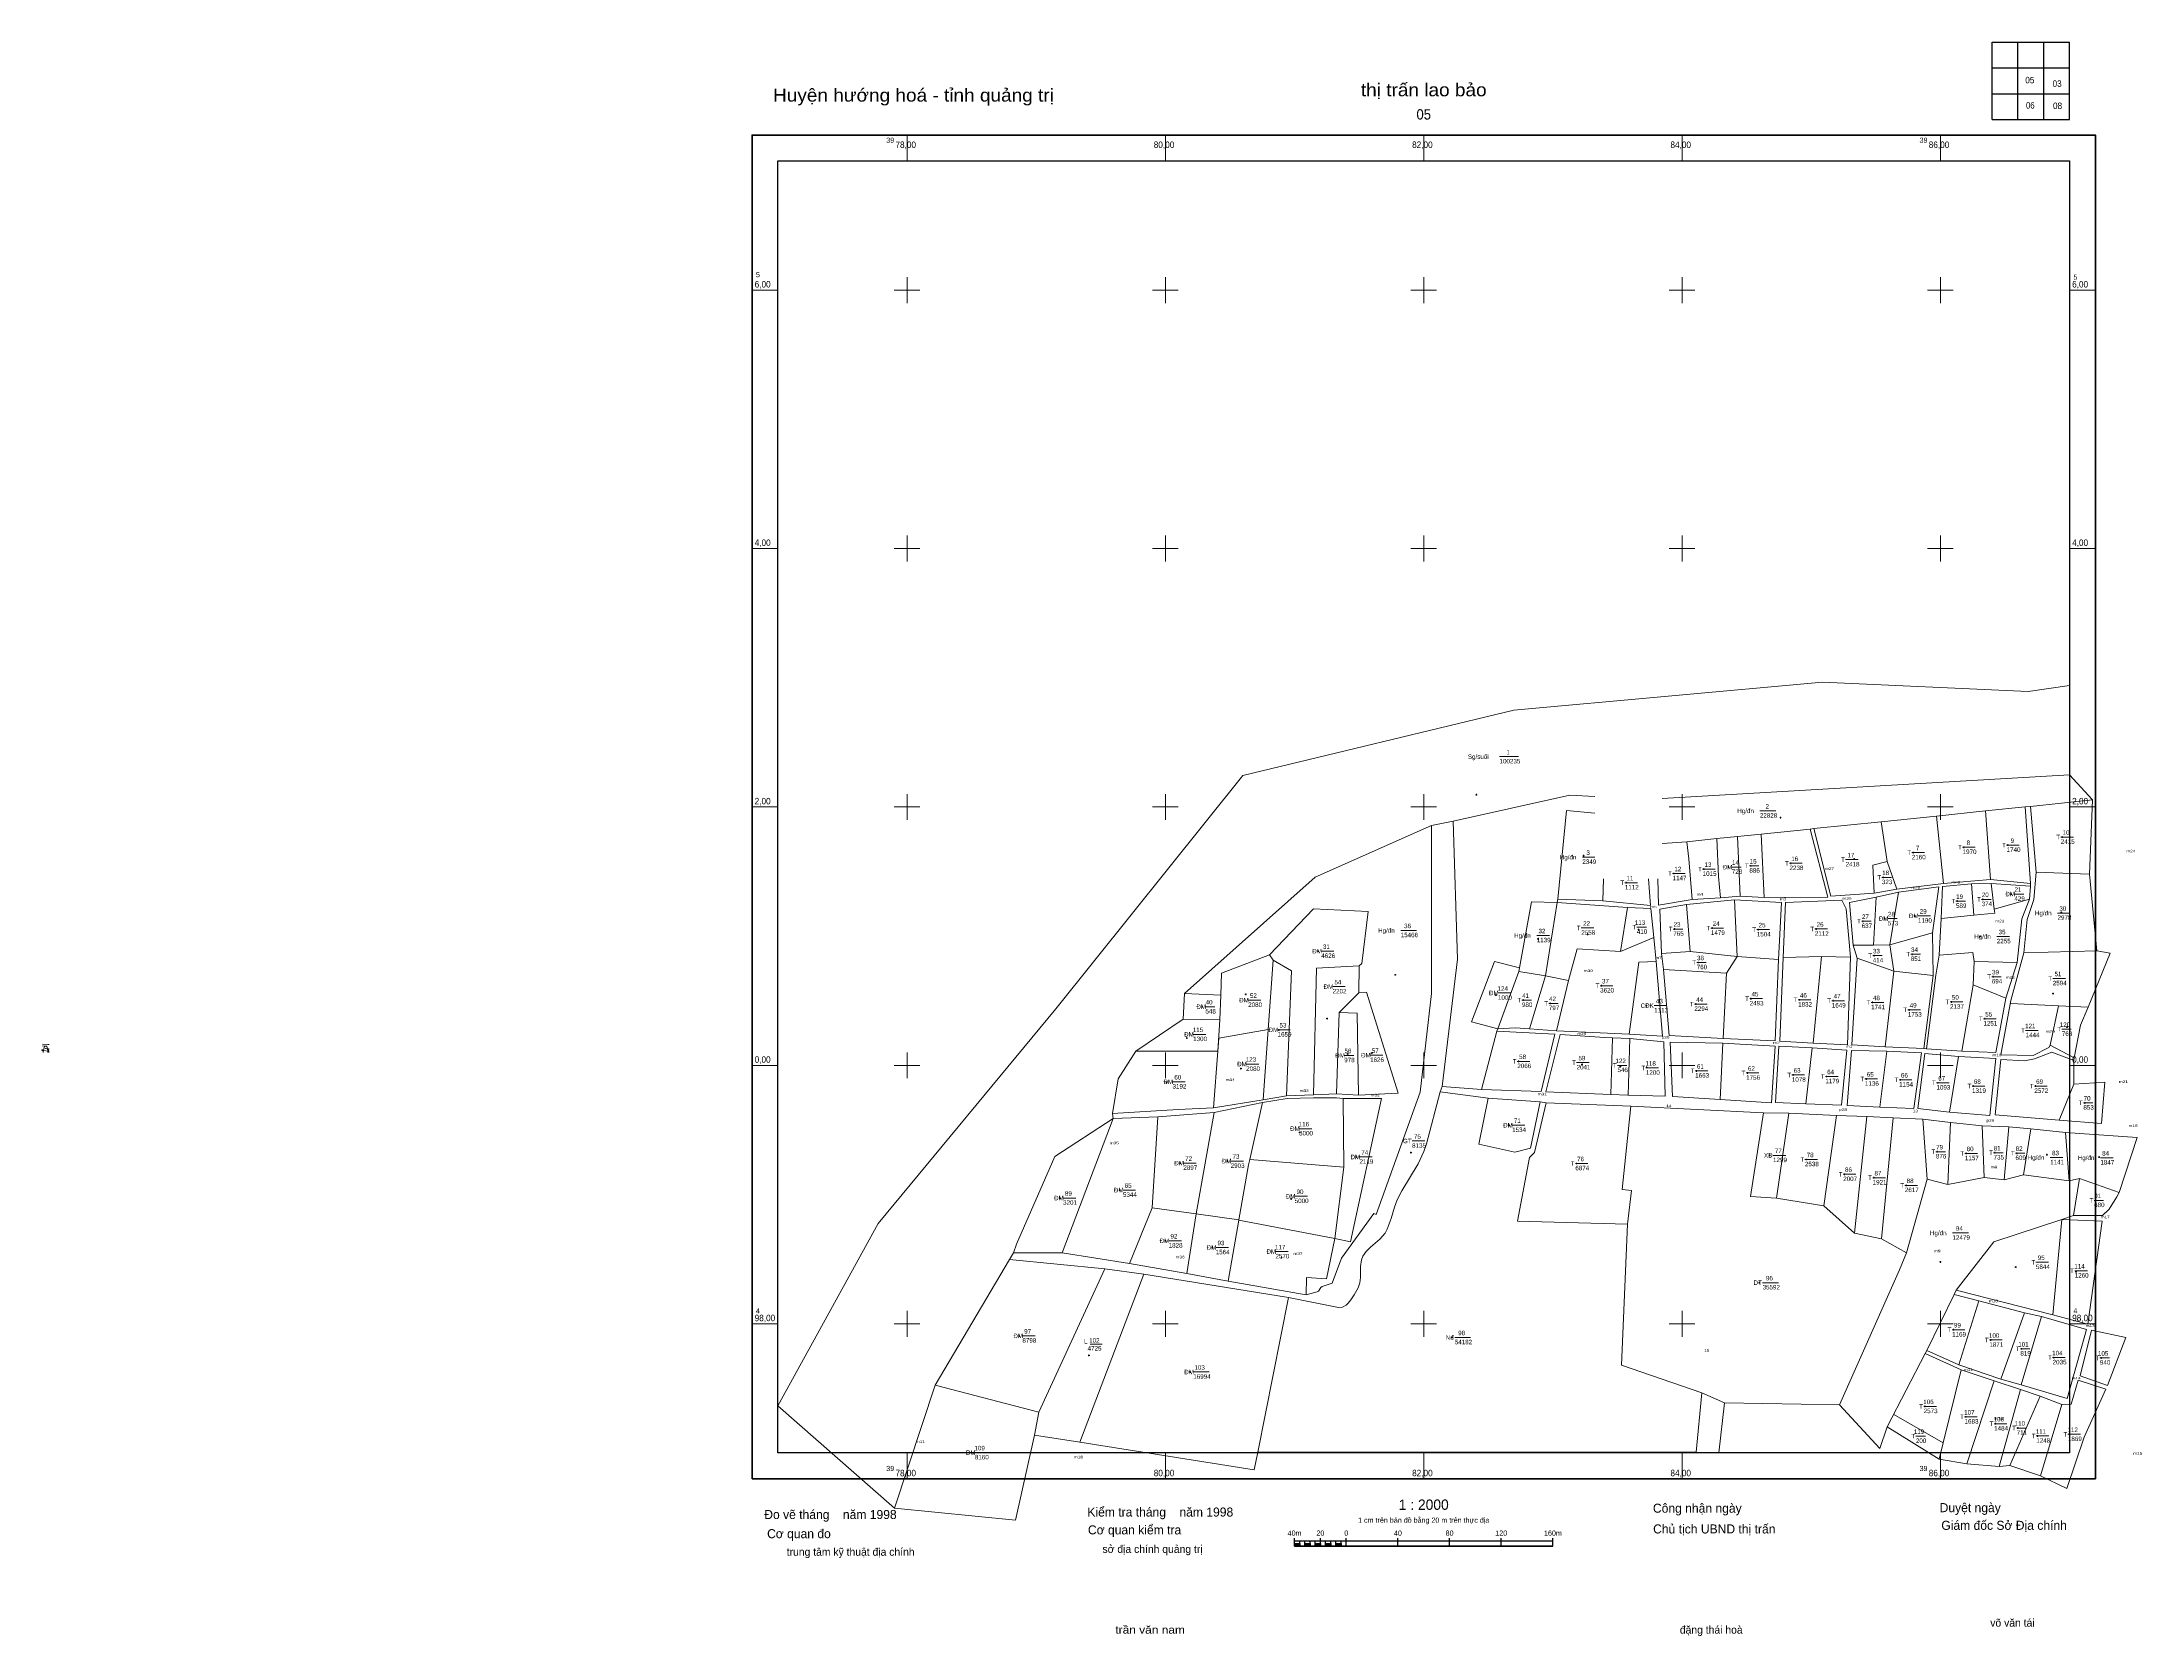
# Model space of a CAD drawing. Header units: metres. Extents: x 397130 to 398756, y 49558 to 50792.
import ezdxf
from ezdxf.enums import TextEntityAlignment as Align

# ---------------------------------------------------------------- set-up
doc = ezdxf.new("R2010")
doc.units = ezdxf.units.M
doc.header["$LTSCALE"] = 1.4
doc.header["$PDMODE"] = 32
doc.header["$PDSIZE"] = 0.7
for name, color, linetype, lineweight in [('11', 7, 'Continuous', 13), ('22', 7, 'Continuous', 13), ('62', 7, 'Continuous', 13), ('63', 7, 'Continuous', 13)]:
    doc.layers.add(name, color=color, linetype=linetype, lineweight=lineweight)
doc.layers.add('50', color=7, linetype='Continuous')

msp = doc.modelspace()

# ---------------------------------------------------------------- hatches: boundary and pattern name
at = {"layer": '11'}
for points in [[(398240.805, 50209.41, 1), (398240.655, 50209.41, 1)], [(398476.275, 50191.71, 1), (398476.125, 50191.71, 1)], [(398694.285, 50176.69, 1), (398694.135, 50176.69, 1)], [(398323.875, 50162.19, 1), (398323.725, 50162.19, 1)], [(398533.295, 50159.71, 1), (398533.145, 50159.71, 1)], [(398578.935, 50164.67, 1), (398578.785, 50164.67, 1)], [(398618.265, 50168.82, 1), (398618.115, 50168.82, 1)], [(398652.345, 50170.43, 1), (398652.195, 50170.43, 1)], [(398356.765, 50141.38, 1), (398356.615, 50141.38, 1)], [(398393.715, 50148.47, 1), (398393.565, 50148.47, 1)], [(398417.005, 50151.87, 1), (398416.855, 50151.87, 1)], [(398436.015, 50153.42, 1), (398435.865, 50153.42, 1)], [(398453.215, 50154.4, 1), (398453.065, 50154.4, 1)], [(398484.255, 50156.36, 1), (398484.105, 50156.36, 1)], [(398555.745, 50145.49, 1), (398555.595, 50145.49, 1)], [(398613.125, 50127.11, 1), (398612.975, 50127.11, 1)], [(398632.945, 50128.46, 1), (398632.795, 50128.46, 1)], [(398654.845, 50132.57, 1), (398654.695, 50132.57, 1)], [(398540.125, 50111.56, 1), (398539.975, 50111.56, 1)], [(398556.835, 50113.55, 1), (398556.685, 50113.55, 1)], [(398580.185, 50115.67, 1), (398580.035, 50115.67, 1)], [(398693.655, 50118.36, 1), (398693.505, 50118.36, 1)], [(398288.605, 50097.89, 1), (398288.455, 50097.89, 1)], [(398326.955, 50101.31, 1), (398326.805, 50101.31, 1)], [(398366.345, 50105.11, 1), (398366.195, 50105.11, 1)], [(398394.295, 50105.53, 1), (398394.145, 50105.53, 1)], [(398423.405, 50106.23, 1), (398423.255, 50106.23, 1)], [(398458.945, 50105.04, 1), (398458.795, 50105.04, 1)], [(398503.885, 50105.53, 1), (398503.735, 50105.53, 1)], [(398630.735, 50099.69, 1), (398630.585, 50099.69, 1)], [(398118.225, 50088.36, 1), (398118.075, 50088.36, 1)], [(398412.435, 50079.61, 1), (398412.285, 50079.61, 1)], [(398548.705, 50084.92, 1), (398548.555, 50084.92, 1)], [(398578.185, 50086.02, 1), (398578.035, 50086.02, 1)], [(398178.065, 50070.06, 1), (398177.915, 50070.06, 1)], [(398337.625, 50061.61, 1), (398337.475, 50061.61, 1)], [(398640.875, 50068.64, 1), (398640.725, 50068.64, 1)], [(398028.535, 50045.36, 1), (398028.385, 50045.36, 1)], [(398062.295, 50055.07, 1), (398062.145, 50055.07, 1)], [(398255.945, 50054.38, 1), (398255.795, 50054.38, 1)], [(398277.125, 50050.48, 1), (398276.975, 50050.48, 1)], [(398297.895, 50047.99, 1), (398297.745, 50047.99, 1)], [(398372.465, 50046.22, 1), (398372.315, 50046.22, 1)], [(398410.605, 50047.41, 1), (398410.455, 50047.41, 1)], [(398453.425, 50051.61, 1), (398453.275, 50051.61, 1)], [(398490.915, 50050.71, 1), (398490.765, 50050.71, 1)], [(398517.005, 50050.01, 1), (398516.855, 50050.01, 1)], [(398547.425, 50048.69, 1), (398547.275, 50048.69, 1)], [(398608.555, 50049.1, 1), (398608.405, 50049.1, 1)], [(398687.325, 50055.5, 1), (398687.175, 50055.5, 1)], [(398087.765, 50027.34, 1), (398087.615, 50027.34, 1)], [(398125.275, 50036.23, 1), (398125.125, 50036.23, 1)], [(398575.895, 50042.94, 1), (398575.745, 50042.94, 1)], [(398634.385, 50036.04, 1), (398634.235, 50036.04, 1)], [(398698.175, 50029.63, 1), (398698.025, 50029.63, 1)], [(397133.038, 50012.961, 1), (397133.023, 50012.961, 1)], [(398016.655, 50021.07, 1), (398016.505, 50021.07, 1)], [(398058.575, 49997.5, 1), (398058.425, 49997.5, 1)], [(398141.235, 50008.84, 1), (398141.085, 50008.84, 1)], [(398159.805, 50009.45, 1), (398159.655, 50009.45, 1)], [(398273.535, 50003.1, 1), (398273.385, 50003.1, 1)], [(398322.705, 50000.71, 1), (398322.555, 50000.71, 1)], [(398352.225, 49999.09, 1), (398352.075, 49999.09, 1)], [(398372.665, 49998.44, 1), (398372.515, 49998.44, 1)], [(398411.265, 49995.73, 1), (398411.115, 49995.73, 1)], [(398000.965, 49986.96, 1), (398000.815, 49986.96, 1)], [(398450.695, 49994.09, 1), (398450.545, 49994.09, 1)], [(398486.055, 49992.56, 1), (398485.905, 49992.56, 1)], [(398512.015, 49991.36, 1), (398511.865, 49991.36, 1)], [(398542.695, 49989.48, 1), (398542.545, 49989.48, 1)], [(398569.175, 49988.79, 1), (398569.025, 49988.79, 1)], [(398597.995, 49986.47, 1), (398597.845, 49986.47, 1)], [(398625.565, 49983.95, 1), (398625.415, 49983.95, 1)], [(398673.805, 49983.92, 1), (398673.655, 49983.92, 1)], [(398711.785, 49970.97, 1), (398711.635, 49970.97, 1)], [(398103.995, 49948.04, 1), (398103.845, 49948.04, 1)], [(398266.025, 49953.65, 1), (398265.875, 49953.65, 1)], [(398190.105, 49932.43, 1), (398189.955, 49932.43, 1)], [(398467.995, 49930.32, 1), (398467.845, 49930.32, 1)], [(398597.605, 49933.16, 1), (398597.455, 49933.16, 1)], [(398620.015, 49931.83, 1), (398619.865, 49931.83, 1)], [(398642.255, 49932.36, 1), (398642.105, 49932.36, 1)], [(398659.195, 49931.99, 1), (398659.045, 49931.99, 1)], [(398682.585, 49930.81, 1), (398682.435, 49930.81, 1)], [(398011.455, 49924.33, 1), (398011.305, 49924.33, 1)], [(398048.115, 49925.9, 1), (398047.965, 49925.9, 1)], [(398147.835, 49929.08, 1), (398147.685, 49929.08, 1)], [(398318.445, 49924.03, 1), (398318.295, 49924.03, 1)], [(398496.165, 49927.16, 1), (398496.015, 49927.16, 1)], [(398525.845, 49915.69, 1), (398525.695, 49915.69, 1)], [(398548.645, 49913.03, 1), (398548.495, 49913.03, 1)], [(398722.965, 49929.05, 1), (398722.815, 49929.05, 1)], [(397918.375, 49897.31, 1), (397918.225, 49897.31, 1)], [(397964.685, 49903.47, 1), (397964.535, 49903.47, 1)], [(398573.525, 49907.13, 1), (398573.375, 49907.13, 1)], [(398097.375, 49896.61, 1), (398097.225, 49896.61, 1)], [(398720.085, 49895.52, 1), (398719.935, 49895.52, 1)], [(398000.095, 49864.22, 1), (397999.945, 49864.22, 1)], [(398036.505, 49859.01, 1), (398036.355, 49859.01, 1)], [(398089.955, 49851.26, 1), (398089.805, 49851.26, 1)], [(398459.895, 49831.81, 1), (398459.745, 49831.81, 1)], [(398600.085, 49847.83, 1), (398599.935, 49847.83, 1)], [(398658.435, 49843.91, 1), (398658.285, 49843.91, 1)], [(398705.095, 49840.2, 1), (398704.945, 49840.2, 1)], [(397886.835, 49790.64, 1), (397886.685, 49790.64, 1)], [(398221.615, 49789.37, 1), (398221.465, 49789.37, 1)], [(398610.155, 49795.37, 1), (398610.005, 49795.37, 1)], [(398638.995, 49787.45, 1), (398638.845, 49787.45, 1)], [(397940.865, 49775.48, 1), (397940.715, 49775.48, 1)], [(398662.975, 49780.61, 1), (398662.825, 49780.61, 1)], [(398687.975, 49773.84, 1), (398687.825, 49773.84, 1)], [(398724.615, 49773.58, 1), (398724.465, 49773.58, 1)], [(398019.165, 49762.68, 1), (398019.015, 49762.68, 1)], [(398588.145, 49736.07, 1), (398587.995, 49736.07, 1)], [(398619.805, 49727.97, 1), (398619.655, 49727.97, 1)], [(398642.715, 49722.65, 1), (398642.565, 49722.65, 1)], [(398660.125, 49719.3, 1), (398659.975, 49719.3, 1)], [(398675.335, 49713.17, 1), (398675.185, 49713.17, 1)], [(398699.795, 49714.44, 1), (398699.645, 49714.44, 1)], [(397850.055, 49700.27, 1), (397849.905, 49700.27, 1)]]:
    msp.add_hatch(color=256, dxfattribs=at).paths.add_polyline_path(points)
at = {"layer": '63'}
for points in [[(398100, 49628), (398100, 49630), (398104, 49630), (398104, 49628)], [(398108, 49628), (398108, 49630), (398112, 49630), (398112, 49628)], [(398116, 49628), (398116, 49630), (398120, 49630), (398120, 49628)], [(398124, 49628), (398124, 49630), (398128, 49630), (398128, 49628)], [(398132, 49628), (398132, 49630), (398136, 49630), (398136, 49628)]]:
    msp.add_hatch(color=256, dxfattribs=at).paths.add_polyline_path(points)

# ---------------------------------------------------------------- linework, layer by layer
at = {"layer": '11'}
for p, q in [((398240.42, 50209.41), (398240.1, 50209.41)), ((398240.73, 50210.04), (398240.73, 50209.72)), ((398240.73, 50209.1), (398240.73, 50208.78)), ((398241.36, 50209.41), (398241.04, 50209.41)), ((398475.89, 50191.71), (398475.58, 50191.71)), ((398476.2, 50192.34), (398476.2, 50192.02)), ((398476.2, 50191.4), (398476.2, 50191.08)), ((398476.82, 50191.71), (398476.51, 50191.71)), ((398693.9, 50176.69), (398693.58, 50176.69)), ((398694.21, 50177.32), (398694.21, 50177)), ((398694.21, 50176.38), (398694.21, 50176.06)), ((398694.84, 50176.69), (398694.52, 50176.69)), ((398323.49, 50162.19), (398323.18, 50162.19)), ((398323.8, 50162.82), (398323.8, 50162.5)), ((398323.8, 50161.88), (398323.8, 50161.56)), ((398324.42, 50162.19), (398324.11, 50162.19)), ((398484.18, 50156.98), (398484.18, 50156.67)), ((398532.91, 50159.71), (398532.6, 50159.71)), ((398533.22, 50160.34), (398533.22, 50160.02)), ((398533.22, 50159.4), (398533.22, 50159.08)), ((398533.84, 50159.71), (398533.53, 50159.71)), ((398578.55, 50164.67), (398578.24, 50164.67)), ((398578.86, 50165.3), (398578.86, 50164.98)), ((398578.86, 50164.36), (398578.86, 50164.04)), ((398579.48, 50164.67), (398579.17, 50164.67)), ((398617.88, 50168.82), (398617.56, 50168.82)), ((398618.19, 50169.44), (398618.19, 50169.13)), ((398618.19, 50168.51), (398618.19, 50168.2)), ((398618.82, 50168.82), (398618.5, 50168.82)), ((398651.96, 50170.43), (398651.64, 50170.43)), ((398652.27, 50171.06), (398652.27, 50170.74)), ((398652.27, 50170.12), (398652.27, 50169.8)), ((398652.9, 50170.43), (398652.58, 50170.43)), ((398356.38, 50141.38), (398356.06, 50141.38)), ((398356.69, 50142), (398356.69, 50141.69)), ((398356.69, 50141.07), (398356.69, 50140.76)), ((398357.32, 50141.38), (398357, 50141.38)), ((398393.33, 50148.47), (398393.02, 50148.47)), ((398393.64, 50149.1), (398393.64, 50148.78)), ((398393.64, 50148.16), (398393.64, 50147.84)), ((398394.26, 50148.47), (398393.95, 50148.47)), ((398416.62, 50151.87), (398416.3, 50151.87)), ((398416.93, 50152.5), (398416.93, 50152.18)), ((398416.93, 50151.56), (398416.93, 50151.24)), ((398417.56, 50151.87), (398417.24, 50151.87)), ((398435.63, 50153.42), (398435.32, 50153.42)), ((398435.94, 50154.04), (398435.94, 50153.73)), ((398435.94, 50153.11), (398435.94, 50152.8)), ((398436.56, 50153.42), (398436.25, 50153.42)), ((398452.83, 50154.4), (398452.52, 50154.4)), ((398453.14, 50155.02), (398453.14, 50154.71)), ((398453.14, 50154.09), (398453.14, 50153.78)), ((398453.76, 50154.4), (398453.45, 50154.4)), ((398483.87, 50156.36), (398483.56, 50156.36)), ((398484.18, 50156.05), (398484.18, 50155.74)), ((398484.8, 50156.36), (398484.49, 50156.36)), ((398555.36, 50145.49), (398555.04, 50145.49)), ((398555.67, 50146.12), (398555.67, 50145.8)), ((398555.67, 50145.18), (398555.67, 50144.86)), ((398556.3, 50145.49), (398555.98, 50145.49)), ((398612.74, 50127.11), (398612.42, 50127.11)), ((398613.05, 50127.74), (398613.05, 50127.42)), ((398613.05, 50126.8), (398613.05, 50126.48)), ((398613.68, 50127.11), (398613.36, 50127.11)), ((398632.56, 50128.46), (398632.24, 50128.46)), ((398632.87, 50129.08), (398632.87, 50128.77)), ((398632.87, 50128.15), (398632.87, 50127.84)), ((398633.5, 50128.46), (398633.18, 50128.46)), ((398654.46, 50132.57), (398654.14, 50132.57)), ((398654.77, 50133.2), (398654.77, 50132.88)), ((398654.77, 50132.26), (398654.77, 50131.94)), ((398655.4, 50132.57), (398655.08, 50132.57)), ((398539.74, 50111.56), (398539.42, 50111.56)), ((398540.05, 50112.18), (398540.05, 50111.87)), ((398540.05, 50111.25), (398540.05, 50110.94)), ((398540.68, 50111.56), (398540.36, 50111.56)), ((398556.45, 50113.55), (398556.14, 50113.55)), ((398556.76, 50114.18), (398556.76, 50113.86)), ((398556.76, 50113.24), (398556.76, 50112.92)), ((398557.38, 50113.55), (398557.07, 50113.55)), ((398579.8, 50115.67), (398579.48, 50115.67)), ((398580.11, 50116.3), (398580.11, 50115.98)), ((398580.11, 50115.36), (398580.11, 50115.04)), ((398580.74, 50115.67), (398580.42, 50115.67)), ((398693.27, 50118.36), (398692.96, 50118.36)), ((398693.58, 50118.98), (398693.58, 50118.67)), ((398693.58, 50118.05), (398693.58, 50117.74)), ((398694.2, 50118.36), (398693.89, 50118.36)), ((398288.22, 50097.89), (398287.9, 50097.89)), ((398288.53, 50098.52), (398288.53, 50098.2)), ((398288.53, 50097.58), (398288.53, 50097.26)), ((398289.16, 50097.89), (398288.84, 50097.89)), ((398326.57, 50101.31), (398326.26, 50101.31)), ((398326.88, 50101.94), (398326.88, 50101.62)), ((398326.88, 50101), (398326.88, 50100.68)), ((398327.5, 50101.31), (398327.19, 50101.31)), ((398365.96, 50105.11), (398365.64, 50105.11)), ((398366.27, 50105.74), (398366.27, 50105.42)), ((398366.27, 50104.8), (398366.27, 50104.48)), ((398366.9, 50105.11), (398366.58, 50105.11)), ((398393.91, 50105.53), (398393.6, 50105.53)), ((398394.22, 50106.16), (398394.22, 50105.84)), ((398394.22, 50105.22), (398394.22, 50104.9)), ((398394.84, 50105.53), (398394.53, 50105.53)), ((398423.02, 50106.23), (398422.7, 50106.23)), ((398423.33, 50106.86), (398423.33, 50106.54)), ((398423.33, 50105.92), (398423.33, 50105.6)), ((398423.96, 50106.23), (398423.64, 50106.23)), ((398458.56, 50105.04), (398458.24, 50105.04)), ((398458.87, 50105.66), (398458.87, 50105.35)), ((398458.87, 50104.73), (398458.87, 50104.42)), ((398459.5, 50105.04), (398459.18, 50105.04)), ((398503.5, 50105.53), (398503.18, 50105.53)), ((398503.81, 50106.16), (398503.81, 50105.84)), ((398503.81, 50105.22), (398503.81, 50104.9)), ((398504.44, 50105.53), (398504.12, 50105.53)), ((398630.35, 50099.69), (398630.04, 50099.69)), ((398630.66, 50100.32), (398630.66, 50100)), ((398630.66, 50099.38), (398630.66, 50099.06)), ((398631.28, 50099.69), (398630.97, 50099.69)), ((398117.84, 50088.36), (398117.52, 50088.36)), ((398118.15, 50088.98), (398118.15, 50088.67)), ((398118.15, 50088.05), (398118.15, 50087.74)), ((398118.78, 50088.36), (398118.46, 50088.36)), ((398412.05, 50079.61), (398411.74, 50079.61)), ((398412.36, 50080.24), (398412.36, 50079.92)), ((398412.36, 50079.3), (398412.36, 50078.98)), ((398412.98, 50079.61), (398412.67, 50079.61)), ((398548.32, 50084.92), (398548, 50084.92)), ((398548.63, 50085.54), (398548.63, 50085.23)), ((398548.63, 50084.61), (398548.63, 50084.3)), ((398549.26, 50084.92), (398548.94, 50084.92)), ((398577.8, 50086.02), (398577.48, 50086.02)), ((398578.11, 50086.64), (398578.11, 50086.33)), ((398578.11, 50085.71), (398578.11, 50085.4)), ((398578.74, 50086.02), (398578.42, 50086.02)), ((398177.68, 50070.06), (398177.36, 50070.06)), ((398177.99, 50070.68), (398177.99, 50070.37)), ((398177.99, 50069.75), (398177.99, 50069.44)), ((398178.62, 50070.06), (398178.3, 50070.06)), ((398337.24, 50061.61), (398336.92, 50061.61)), ((398337.55, 50062.24), (398337.55, 50061.92)), ((398337.55, 50061.3), (398337.55, 50060.98)), ((398338.18, 50061.61), (398337.86, 50061.61)), ((398640.49, 50068.64), (398640.18, 50068.64)), ((398640.8, 50069.26), (398640.8, 50068.95)), ((398640.8, 50068.33), (398640.8, 50068.02)), ((398641.42, 50068.64), (398641.11, 50068.64)), ((398028.15, 50045.36), (398027.84, 50045.36)), ((398028.46, 50045.98), (398028.46, 50045.67)), ((398028.46, 50045.05), (398028.46, 50044.74)), ((398029.08, 50045.36), (398028.77, 50045.36)), ((398061.91, 50055.07), (398061.6, 50055.07)), ((398062.22, 50055.7), (398062.22, 50055.38)), ((398062.22, 50054.76), (398062.22, 50054.44)), ((398062.84, 50055.07), (398062.53, 50055.07)), ((398255.56, 50054.38), (398255.24, 50054.38)), ((398255.87, 50055), (398255.87, 50054.69)), ((398255.87, 50054.07), (398255.87, 50053.76)), ((398256.5, 50054.38), (398256.18, 50054.38)), ((398276.74, 50050.48), (398276.42, 50050.48)), ((398277.05, 50051.1), (398277.05, 50050.79)), ((398277.05, 50050.17), (398277.05, 50049.86)), ((398277.68, 50050.48), (398277.36, 50050.48)), ((398297.51, 50047.99), (398297.2, 50047.99)), ((398297.82, 50048.62), (398297.82, 50048.3)), ((398297.82, 50047.68), (398297.82, 50047.36)), ((398298.44, 50047.99), (398298.13, 50047.99)), ((398372.08, 50046.22), (398371.76, 50046.22)), ((398372.39, 50046.84), (398372.39, 50046.53)), ((398372.39, 50045.91), (398372.39, 50045.6)), ((398373.02, 50046.22), (398372.7, 50046.22)), ((398410.22, 50047.41), (398409.9, 50047.41)), ((398410.53, 50048.04), (398410.53, 50047.72)), ((398410.53, 50047.1), (398410.53, 50046.78)), ((398411.16, 50047.41), (398410.84, 50047.41)), ((398453.04, 50051.61), (398452.72, 50051.61)), ((398453.35, 50052.24), (398453.35, 50051.92)), ((398453.35, 50051.3), (398453.35, 50050.98)), ((398453.98, 50051.61), (398453.66, 50051.61)), ((398490.53, 50050.71), (398490.22, 50050.71)), ((398490.84, 50051.34), (398490.84, 50051.02)), ((398490.84, 50050.4), (398490.84, 50050.08)), ((398491.46, 50050.71), (398491.15, 50050.71)), ((398516.62, 50050.01), (398516.3, 50050.01)), ((398516.93, 50050.64), (398516.93, 50050.32)), ((398516.93, 50049.7), (398516.93, 50049.38)), ((398517.56, 50050.01), (398517.24, 50050.01)), ((398547.04, 50048.69), (398546.72, 50048.69)), ((398547.35, 50049.32), (398547.35, 50049)), ((398547.35, 50048.38), (398547.35, 50048.06)), ((398547.98, 50048.69), (398547.66, 50048.69)), ((398575.82, 50043.56), (398575.82, 50043.25)), ((398608.17, 50049.1), (398607.86, 50049.1)), ((398608.48, 50049.72), (398608.48, 50049.41)), ((398608.48, 50048.79), (398608.48, 50048.48)), ((398609.1, 50049.1), (398608.79, 50049.1)), ((398686.94, 50055.5), (398686.62, 50055.5)), ((398687.25, 50056.12), (398687.25, 50055.81)), ((398687.25, 50055.19), (398687.25, 50054.88)), ((398687.88, 50055.5), (398687.56, 50055.5)), ((398087.38, 50027.34), (398087.06, 50027.34)), ((398087.69, 50027.96), (398087.69, 50027.65)), ((398087.69, 50027.03), (398087.69, 50026.72)), ((398088.32, 50027.34), (398088, 50027.34)), ((398124.89, 50036.23), (398124.58, 50036.23)), ((398125.2, 50036.86), (398125.2, 50036.54)), ((398125.2, 50035.92), (398125.2, 50035.6)), ((398125.82, 50036.23), (398125.51, 50036.23)), ((398575.51, 50042.94), (398575.2, 50042.94)), ((398575.82, 50042.63), (398575.82, 50042.32)), ((398576.44, 50042.94), (398576.13, 50042.94)), ((398634, 50036.04), (398633.68, 50036.04)), ((398634.31, 50036.66), (398634.31, 50036.35)), ((398634.31, 50035.73), (398634.31, 50035.42)), ((398634.94, 50036.04), (398634.62, 50036.04)), ((398697.79, 50029.63), (398697.48, 50029.63)), ((398698.1, 50030.26), (398698.1, 50029.94)), ((398698.1, 50029.32), (398698.1, 50029)), ((398698.72, 50029.63), (398698.41, 50029.63)), ((397133, 50012.96), (397132.97, 50012.96)), ((397133.03, 50013.02), (397133.03, 50012.99)), ((397133.03, 50012.93), (397133.03, 50012.9)), ((397133.09, 50012.96), (397133.06, 50012.96)), ((398016.27, 50021.07), (398015.96, 50021.07)), ((398016.58, 50021.7), (398016.58, 50021.38)), ((398016.58, 50020.76), (398016.58, 50020.44)), ((398017.2, 50021.07), (398016.89, 50021.07)), ((398058.19, 49997.5), (398057.88, 49997.5)), ((398058.5, 49998.12), (398058.5, 49997.81)), ((398058.5, 49997.19), (398058.5, 49996.88)), ((398059.12, 49997.5), (398058.81, 49997.5)), ((398140.85, 50008.84), (398140.54, 50008.84)), ((398141.16, 50009.46), (398141.16, 50009.15)), ((398141.16, 50008.53), (398141.16, 50008.22)), ((398141.78, 50008.84), (398141.47, 50008.84)), ((398159.42, 50009.45), (398159.1, 50009.45)), ((398159.73, 50010.08), (398159.73, 50009.76)), ((398159.73, 50009.14), (398159.73, 50008.82)), ((398160.36, 50009.45), (398160.04, 50009.45)), ((398273.15, 50003.1), (398272.84, 50003.1)), ((398273.46, 50003.72), (398273.46, 50003.41)), ((398273.46, 50002.79), (398273.46, 50002.48)), ((398274.08, 50003.1), (398273.77, 50003.1)), ((398322.32, 50000.71), (398322, 50000.71)), ((398322.63, 50001.34), (398322.63, 50001.02)), ((398322.63, 50000.4), (398322.63, 50000.08)), ((398323.26, 50000.71), (398322.94, 50000.71)), ((398351.84, 49999.09), (398351.52, 49999.09)), ((398352.15, 49999.72), (398352.15, 49999.4)), ((398352.15, 49998.78), (398352.15, 49998.46)), ((398352.78, 49999.09), (398352.46, 49999.09)), ((398372.28, 49998.44), (398371.96, 49998.44)), ((398372.59, 49999.06), (398372.59, 49998.75)), ((398372.59, 49998.13), (398372.59, 49997.82)), ((398373.22, 49998.44), (398372.9, 49998.44)), ((398410.88, 49995.73), (398410.56, 49995.73)), ((398411.19, 49996.36), (398411.19, 49996.04)), ((398411.19, 49995.42), (398411.19, 49995.1)), ((398411.82, 49995.73), (398411.5, 49995.73)), ((398450.62, 49994.72), (398450.62, 49994.4)), ((398000.58, 49986.96), (398000.26, 49986.96)), ((398000.89, 49987.58), (398000.89, 49987.27)), ((398000.89, 49986.65), (398000.89, 49986.34)), ((398001.52, 49986.96), (398001.2, 49986.96)), ((398450.31, 49994.09), (398450, 49994.09)), ((398450.62, 49993.78), (398450.62, 49993.46)), ((398451.24, 49994.09), (398450.93, 49994.09)), ((398485.67, 49992.56), (398485.36, 49992.56)), ((398485.98, 49993.18), (398485.98, 49992.87)), ((398485.98, 49992.25), (398485.98, 49991.94)), ((398486.6, 49992.56), (398486.29, 49992.56)), ((398511.63, 49991.36), (398511.32, 49991.36)), ((398511.94, 49991.98), (398511.94, 49991.67)), ((398511.94, 49991.05), (398511.94, 49990.74)), ((398512.56, 49991.36), (398512.25, 49991.36)), ((398542.31, 49989.48), (398542, 49989.48)), ((398542.62, 49990.1), (398542.62, 49989.79)), ((398542.62, 49989.17), (398542.62, 49988.86)), ((398543.24, 49989.48), (398542.93, 49989.48)), ((398568.79, 49988.79), (398568.48, 49988.79)), ((398569.1, 49989.42), (398569.1, 49989.1)), ((398569.1, 49988.48), (398569.1, 49988.16)), ((398569.72, 49988.79), (398569.41, 49988.79)), ((398597.61, 49986.47), (398597.3, 49986.47)), ((398597.92, 49987.1), (398597.92, 49986.78)), ((398597.92, 49986.16), (398597.92, 49985.84)), ((398598.54, 49986.47), (398598.23, 49986.47)), ((398625.18, 49983.95), (398624.86, 49983.95)), ((398625.49, 49984.58), (398625.49, 49984.26)), ((398625.49, 49983.64), (398625.49, 49983.32)), ((398626.12, 49983.95), (398625.8, 49983.95)), ((398673.42, 49983.92), (398673.1, 49983.92)), ((398673.73, 49984.54), (398673.73, 49984.23)), ((398673.73, 49983.61), (398673.73, 49983.3)), ((398674.36, 49983.92), (398674.04, 49983.92)), ((398711.4, 49970.97), (398711.08, 49970.97)), ((398711.71, 49971.6), (398711.71, 49971.28)), ((398711.71, 49970.66), (398711.71, 49970.34)), ((398712.34, 49970.97), (398712.02, 49970.97)), ((398103.61, 49948.04), (398103.3, 49948.04)), ((398103.92, 49948.66), (398103.92, 49948.35)), ((398103.92, 49947.73), (398103.92, 49947.42)), ((398104.54, 49948.04), (398104.23, 49948.04)), ((398265.64, 49953.65), (398265.32, 49953.65)), ((398265.95, 49954.28), (398265.95, 49953.96)), ((398265.95, 49953.34), (398265.95, 49953.02)), ((398266.58, 49953.65), (398266.26, 49953.65)), ((398147.76, 49929.7), (398147.76, 49929.39)), ((398189.72, 49932.43), (398189.4, 49932.43)), ((398190.03, 49933.06), (398190.03, 49932.74)), ((398190.03, 49932.12), (398190.03, 49931.8)), ((398190.66, 49932.43), (398190.34, 49932.43)), ((398467.61, 49930.32), (398467.3, 49930.32)), ((398467.92, 49930.94), (398467.92, 49930.63)), ((398467.92, 49930.01), (398467.92, 49929.7)), ((398468.54, 49930.32), (398468.23, 49930.32)), ((398597.22, 49933.16), (398596.9, 49933.16)), ((398597.53, 49933.78), (398597.53, 49933.47)), ((398597.53, 49932.85), (398597.53, 49932.54)), ((398598.16, 49933.16), (398597.84, 49933.16)), ((398619.63, 49931.83), (398619.32, 49931.83)), ((398619.94, 49932.46), (398619.94, 49932.14)), ((398619.94, 49931.52), (398619.94, 49931.2)), ((398620.56, 49931.83), (398620.25, 49931.83)), ((398641.87, 49932.36), (398641.56, 49932.36)), ((398642.18, 49932.98), (398642.18, 49932.67)), ((398642.18, 49932.05), (398642.18, 49931.74)), ((398642.8, 49932.36), (398642.49, 49932.36)), ((398658.81, 49931.99), (398658.5, 49931.99)), ((398659.12, 49932.62), (398659.12, 49932.3)), ((398659.12, 49931.68), (398659.12, 49931.36)), ((398659.74, 49931.99), (398659.43, 49931.99)), ((398682.2, 49930.81), (398681.88, 49930.81)), ((398682.51, 49931.44), (398682.51, 49931.12)), ((398682.51, 49930.5), (398682.51, 49930.18)), ((398683.14, 49930.81), (398682.82, 49930.81)), ((398722.89, 49929.68), (398722.89, 49929.36)), ((398011.07, 49924.33), (398010.76, 49924.33)), ((398011.38, 49924.96), (398011.38, 49924.64)), ((398011.38, 49924.02), (398011.38, 49923.7)), ((398012, 49924.33), (398011.69, 49924.33)), ((398047.73, 49925.9), (398047.42, 49925.9)), ((398048.04, 49926.52), (398048.04, 49926.21)), ((398048.04, 49925.59), (398048.04, 49925.28)), ((398048.66, 49925.9), (398048.35, 49925.9)), ((398147.45, 49929.08), (398147.14, 49929.08)), ((398147.76, 49928.77), (398147.76, 49928.46)), ((398148.38, 49929.08), (398148.07, 49929.08)), ((398318.06, 49924.03), (398317.74, 49924.03)), ((398318.37, 49924.66), (398318.37, 49924.34)), ((398318.37, 49923.72), (398318.37, 49923.4)), ((398319, 49924.03), (398318.68, 49924.03)), ((398495.78, 49927.16), (398495.46, 49927.16)), ((398496.09, 49927.78), (398496.09, 49927.47)), ((398496.09, 49926.85), (398496.09, 49926.54)), ((398496.72, 49927.16), (398496.4, 49927.16)), ((398525.46, 49915.69), (398525.14, 49915.69)), ((398525.77, 49916.32), (398525.77, 49916)), ((398525.77, 49915.38), (398525.77, 49915.06)), ((398526.4, 49915.69), (398526.08, 49915.69)), ((398548.57, 49913.66), (398548.57, 49913.34)), ((398722.58, 49929.05), (398722.26, 49929.05)), ((398722.89, 49928.74), (398722.89, 49928.42)), ((398723.52, 49929.05), (398723.2, 49929.05)), ((397917.99, 49897.31), (397917.68, 49897.31)), ((397918.3, 49897.94), (397918.3, 49897.62)), ((397918.3, 49897), (397918.3, 49896.68)), ((397918.92, 49897.31), (397918.61, 49897.31)), ((397964.3, 49903.47), (397963.98, 49903.47)), ((397964.61, 49904.1), (397964.61, 49903.78)), ((397964.61, 49903.16), (397964.61, 49902.84)), ((397965.24, 49903.47), (397964.92, 49903.47)), ((398097.3, 49897.24), (398097.3, 49896.92)), ((398548.26, 49913.03), (398547.94, 49913.03)), ((398548.57, 49912.72), (398548.57, 49912.4)), ((398549.2, 49913.03), (398548.88, 49913.03)), ((398573.14, 49907.13), (398572.82, 49907.13)), ((398573.45, 49907.76), (398573.45, 49907.44)), ((398573.45, 49906.82), (398573.45, 49906.5)), ((398574.08, 49907.13), (398573.76, 49907.13)), ((398096.99, 49896.61), (398096.68, 49896.61)), ((398097.3, 49896.3), (398097.3, 49895.98)), ((398097.92, 49896.61), (398097.61, 49896.61)), ((398719.7, 49895.52), (398719.38, 49895.52)), ((398720.01, 49896.14), (398720.01, 49895.83)), ((398720.01, 49895.21), (398720.01, 49894.9)), ((398720.64, 49895.52), (398720.32, 49895.52)), ((398000.02, 49864.84), (398000.02, 49864.53)), ((397999.71, 49864.22), (397999.4, 49864.22)), ((398000.02, 49863.91), (398000.02, 49863.6)), ((398000.64, 49864.22), (398000.33, 49864.22)), ((398036.12, 49859.01), (398035.8, 49859.01)), ((398036.43, 49859.64), (398036.43, 49859.32)), ((398036.43, 49858.7), (398036.43, 49858.38)), ((398037.06, 49859.01), (398036.74, 49859.01)), ((398089.57, 49851.26), (398089.26, 49851.26)), ((398089.88, 49851.88), (398089.88, 49851.57)), ((398089.88, 49850.95), (398089.88, 49850.64)), ((398090.5, 49851.26), (398090.19, 49851.26)), ((398600.01, 49848.46), (398600.01, 49848.14)), ((398459.51, 49831.81), (398459.2, 49831.81)), ((398459.82, 49832.44), (398459.82, 49832.12)), ((398460.44, 49831.81), (398460.13, 49831.81)), ((398599.7, 49847.83), (398599.38, 49847.83)), ((398600.01, 49847.52), (398600.01, 49847.2)), ((398600.64, 49847.83), (398600.32, 49847.83)), ((398658.05, 49843.91), (398657.74, 49843.91)), ((398658.36, 49844.54), (398658.36, 49844.22)), ((398658.36, 49843.6), (398658.36, 49843.28)), ((398658.98, 49843.91), (398658.67, 49843.91)), ((398704.71, 49840.2), (398704.4, 49840.2)), ((398705.02, 49840.82), (398705.02, 49840.51)), ((398705.02, 49839.89), (398705.02, 49839.58)), ((398705.64, 49840.2), (398705.33, 49840.2)), ((398459.82, 49831.5), (398459.82, 49831.18)), ((397886.45, 49790.64), (397886.14, 49790.64)), ((397886.76, 49791.26), (397886.76, 49790.95)), ((397886.76, 49790.33), (397886.76, 49790.02)), ((397887.38, 49790.64), (397887.07, 49790.64)), ((398221.23, 49789.37), (398220.92, 49789.37)), ((398221.54, 49790), (398221.54, 49789.68)), ((398221.54, 49789.06), (398221.54, 49788.74)), ((398222.16, 49789.37), (398221.85, 49789.37)), ((398609.77, 49795.37), (398609.46, 49795.37)), ((398610.08, 49796), (398610.08, 49795.68)), ((398610.08, 49795.06), (398610.08, 49794.74)), ((398610.7, 49795.37), (398610.39, 49795.37)), ((398638.61, 49787.45), (398638.3, 49787.45)), ((398638.92, 49788.08), (398638.92, 49787.76)), ((398638.92, 49787.14), (398638.92, 49786.82)), ((398639.54, 49787.45), (398639.23, 49787.45)), ((397940.48, 49775.48), (397940.16, 49775.48)), ((397940.79, 49776.1), (397940.79, 49775.79)), ((397940.79, 49775.17), (397940.79, 49774.86)), ((397941.42, 49775.48), (397941.1, 49775.48)), ((398662.59, 49780.61), (398662.28, 49780.61)), ((398662.9, 49781.24), (398662.9, 49780.92)), ((398662.9, 49780.3), (398662.9, 49779.98)), ((398663.52, 49780.61), (398663.21, 49780.61)), ((398687.59, 49773.84), (398687.28, 49773.84)), ((398687.9, 49774.46), (398687.9, 49774.15)), ((398687.9, 49773.53), (398687.9, 49773.22)), ((398688.52, 49773.84), (398688.21, 49773.84)), ((398724.23, 49773.58), (398723.92, 49773.58)), ((398724.54, 49774.2), (398724.54, 49773.89)), ((398724.54, 49773.27), (398724.54, 49772.96)), ((398725.16, 49773.58), (398724.85, 49773.58)), ((398018.78, 49762.68), (398018.46, 49762.68)), ((398019.09, 49763.3), (398019.09, 49762.99)), ((398019.09, 49762.37), (398019.09, 49762.06)), ((398019.72, 49762.68), (398019.4, 49762.68)), ((398587.76, 49736.07), (398587.44, 49736.07)), ((398588.07, 49736.7), (398588.07, 49736.38)), ((398588.07, 49735.76), (398588.07, 49735.44)), ((398588.7, 49736.07), (398588.38, 49736.07)), ((398619.42, 49727.97), (398619.1, 49727.97)), ((398619.73, 49728.6), (398619.73, 49728.28)), ((398619.73, 49727.66), (398619.73, 49727.34)), ((398620.36, 49727.97), (398620.04, 49727.97)), ((398642.33, 49722.65), (398642.02, 49722.65)), ((398642.64, 49723.28), (398642.64, 49722.96)), ((398642.64, 49722.34), (398642.64, 49722.02)), ((398643.26, 49722.65), (398642.95, 49722.65)), ((398659.74, 49719.3), (398659.42, 49719.3)), ((398660.05, 49719.92), (398660.05, 49719.61)), ((398660.05, 49718.99), (398660.05, 49718.68)), ((398660.68, 49719.3), (398660.36, 49719.3)), ((398674.95, 49713.17), (398674.64, 49713.17)), ((398675.26, 49713.8), (398675.26, 49713.48)), ((398675.26, 49712.86), (398675.26, 49712.54)), ((398675.88, 49713.17), (398675.57, 49713.17)), ((398699.41, 49714.44), (398699.1, 49714.44)), ((398699.72, 49715.06), (398699.72, 49714.75)), ((398699.72, 49714.13), (398699.72, 49713.82)), ((398700.34, 49714.44), (398700.03, 49714.44)), ((397849.67, 49700.27), (397849.36, 49700.27)), ((397849.98, 49700.9), (397849.98, 49700.58)), ((397849.98, 49699.96), (397849.98, 49699.64)), ((397850.6, 49700.27), (397850.29, 49700.27))]:
    msp.add_line(p, q, dxfattribs=at)
for points in [[(398240.73, 50209.72), (398240.42, 50209.41), (398240.73, 50209.1), (398241.04, 50209.41)], [(398476.2, 50192.02), (398475.89, 50191.71), (398476.2, 50191.4), (398476.51, 50191.71)], [(398694.21, 50177), (398693.9, 50176.69), (398694.21, 50176.38), (398694.52, 50176.69)], [(398323.8, 50162.5), (398323.49, 50162.19), (398323.8, 50161.88), (398324.11, 50162.19)], [(398533.22, 50160.02), (398532.91, 50159.71), (398533.22, 50159.4), (398533.53, 50159.71)], [(398578.86, 50164.98), (398578.55, 50164.67), (398578.86, 50164.36), (398579.17, 50164.67)], [(398618.19, 50169.13), (398617.88, 50168.82), (398618.19, 50168.51), (398618.5, 50168.82)], [(398652.27, 50170.74), (398651.96, 50170.43), (398652.27, 50170.12), (398652.58, 50170.43)], [(398356.69, 50141.69), (398356.38, 50141.38), (398356.69, 50141.07), (398357, 50141.38)], [(398393.64, 50148.78), (398393.33, 50148.47), (398393.64, 50148.16), (398393.95, 50148.47)], [(398416.93, 50152.18), (398416.62, 50151.87), (398416.93, 50151.56), (398417.24, 50151.87)], [(398435.94, 50153.73), (398435.63, 50153.42), (398435.94, 50153.11), (398436.25, 50153.42)], [(398453.14, 50154.71), (398452.83, 50154.4), (398453.14, 50154.09), (398453.45, 50154.4)], [(398484.18, 50156.67), (398483.87, 50156.36), (398484.18, 50156.05), (398484.49, 50156.36)], [(398555.67, 50145.8), (398555.36, 50145.49), (398555.67, 50145.18), (398555.98, 50145.49)], [(398613.05, 50127.42), (398612.74, 50127.11), (398613.05, 50126.8), (398613.36, 50127.11)], [(398632.87, 50128.77), (398632.56, 50128.46), (398632.87, 50128.15), (398633.18, 50128.46)], [(398654.77, 50132.88), (398654.46, 50132.57), (398654.77, 50132.26), (398655.08, 50132.57)], [(398540.05, 50111.87), (398539.74, 50111.56), (398540.05, 50111.25), (398540.36, 50111.56)], [(398556.76, 50113.86), (398556.45, 50113.55), (398556.76, 50113.24), (398557.07, 50113.55)], [(398580.11, 50115.98), (398579.8, 50115.67), (398580.11, 50115.36), (398580.42, 50115.67)], [(398693.58, 50118.67), (398693.27, 50118.36), (398693.58, 50118.05), (398693.89, 50118.36)], [(398288.53, 50098.2), (398288.22, 50097.89), (398288.53, 50097.58), (398288.84, 50097.89)], [(398326.88, 50101.62), (398326.57, 50101.31), (398326.88, 50101), (398327.19, 50101.31)], [(398366.27, 50105.42), (398365.96, 50105.11), (398366.27, 50104.8), (398366.58, 50105.11)], [(398394.22, 50105.84), (398393.91, 50105.53), (398394.22, 50105.22), (398394.53, 50105.53)], [(398423.33, 50106.54), (398423.02, 50106.23), (398423.33, 50105.92), (398423.64, 50106.23)], [(398458.87, 50105.35), (398458.56, 50105.04), (398458.87, 50104.73), (398459.18, 50105.04)], [(398503.81, 50105.84), (398503.5, 50105.53), (398503.81, 50105.22), (398504.12, 50105.53)], [(398630.66, 50100), (398630.35, 50099.69), (398630.66, 50099.38), (398630.97, 50099.69)], [(398118.15, 50088.67), (398117.84, 50088.36), (398118.15, 50088.05), (398118.46, 50088.36)], [(398412.36, 50079.92), (398412.05, 50079.61), (398412.36, 50079.3), (398412.67, 50079.61)], [(398548.63, 50085.23), (398548.32, 50084.92), (398548.63, 50084.61), (398548.94, 50084.92)], [(398578.11, 50086.33), (398577.8, 50086.02), (398578.11, 50085.71), (398578.42, 50086.02)], [(398177.99, 50070.37), (398177.68, 50070.06), (398177.99, 50069.75), (398178.3, 50070.06)], [(398337.55, 50061.92), (398337.24, 50061.61), (398337.55, 50061.3), (398337.86, 50061.61)], [(398640.8, 50068.95), (398640.49, 50068.64), (398640.8, 50068.33), (398641.11, 50068.64)], [(398028.46, 50045.67), (398028.15, 50045.36), (398028.46, 50045.05), (398028.77, 50045.36)], [(398062.22, 50055.38), (398061.91, 50055.07), (398062.22, 50054.76), (398062.53, 50055.07)], [(398255.87, 50054.69), (398255.56, 50054.38), (398255.87, 50054.07), (398256.18, 50054.38)], [(398277.05, 50050.79), (398276.74, 50050.48), (398277.05, 50050.17), (398277.36, 50050.48)], [(398297.82, 50048.3), (398297.51, 50047.99), (398297.82, 50047.68), (398298.13, 50047.99)], [(398372.39, 50046.53), (398372.08, 50046.22), (398372.39, 50045.91), (398372.7, 50046.22)], [(398410.53, 50047.72), (398410.22, 50047.41), (398410.53, 50047.1), (398410.84, 50047.41)], [(398453.35, 50051.92), (398453.04, 50051.61), (398453.35, 50051.3), (398453.66, 50051.61)], [(398490.84, 50051.02), (398490.53, 50050.71), (398490.84, 50050.4), (398491.15, 50050.71)], [(398516.93, 50050.32), (398516.62, 50050.01), (398516.93, 50049.7), (398517.24, 50050.01)], [(398547.35, 50049), (398547.04, 50048.69), (398547.35, 50048.38), (398547.66, 50048.69)], [(398575.82, 50043.25), (398575.51, 50042.94), (398575.82, 50042.63), (398576.13, 50042.94)], [(398608.48, 50049.41), (398608.17, 50049.1), (398608.48, 50048.79), (398608.79, 50049.1)], [(398687.25, 50055.81), (398686.94, 50055.5), (398687.25, 50055.19), (398687.56, 50055.5)], [(398087.69, 50027.65), (398087.38, 50027.34), (398087.69, 50027.03), (398088, 50027.34)], [(398125.2, 50036.54), (398124.89, 50036.23), (398125.2, 50035.92), (398125.51, 50036.23)], [(398634.31, 50036.35), (398634, 50036.04), (398634.31, 50035.73), (398634.62, 50036.04)], [(398698.1, 50029.94), (398697.79, 50029.63), (398698.1, 50029.32), (398698.41, 50029.63)], [(397133.03, 50012.99), (397133, 50012.96), (397133.03, 50012.93), (397133.06, 50012.96)], [(398016.58, 50021.38), (398016.27, 50021.07), (398016.58, 50020.76), (398016.89, 50021.07)], [(398058.5, 49997.81), (398058.19, 49997.5), (398058.5, 49997.19), (398058.81, 49997.5)], [(398141.16, 50009.15), (398140.85, 50008.84), (398141.16, 50008.53), (398141.47, 50008.84)], [(398159.73, 50009.76), (398159.42, 50009.45), (398159.73, 50009.14), (398160.04, 50009.45)], [(398273.46, 50003.41), (398273.15, 50003.1), (398273.46, 50002.79), (398273.77, 50003.1)], [(398322.63, 50001.02), (398322.32, 50000.71), (398322.63, 50000.4), (398322.94, 50000.71)], [(398352.15, 49999.4), (398351.84, 49999.09), (398352.15, 49998.78), (398352.46, 49999.09)], [(398372.59, 49998.75), (398372.28, 49998.44), (398372.59, 49998.13), (398372.9, 49998.44)], [(398411.19, 49996.04), (398410.88, 49995.73), (398411.19, 49995.42), (398411.5, 49995.73)], [(398450.62, 49994.4), (398450.31, 49994.09), (398450.62, 49993.78), (398450.93, 49994.09)], [(398000.89, 49987.27), (398000.58, 49986.96), (398000.89, 49986.65), (398001.2, 49986.96)], [(398485.98, 49992.87), (398485.67, 49992.56), (398485.98, 49992.25), (398486.29, 49992.56)], [(398511.94, 49991.67), (398511.63, 49991.36), (398511.94, 49991.05), (398512.25, 49991.36)], [(398542.62, 49989.79), (398542.31, 49989.48), (398542.62, 49989.17), (398542.93, 49989.48)], [(398569.1, 49989.1), (398568.79, 49988.79), (398569.1, 49988.48), (398569.41, 49988.79)], [(398597.92, 49986.78), (398597.61, 49986.47), (398597.92, 49986.16), (398598.23, 49986.47)], [(398625.49, 49984.26), (398625.18, 49983.95), (398625.49, 49983.64), (398625.8, 49983.95)], [(398673.73, 49984.23), (398673.42, 49983.92), (398673.73, 49983.61), (398674.04, 49983.92)], [(398711.71, 49971.28), (398711.4, 49970.97), (398711.71, 49970.66), (398712.02, 49970.97)], [(398103.92, 49948.35), (398103.61, 49948.04), (398103.92, 49947.73), (398104.23, 49948.04)], [(398265.95, 49953.96), (398265.64, 49953.65), (398265.95, 49953.34), (398266.26, 49953.65)], [(398147.76, 49929.39), (398147.45, 49929.08), (398147.76, 49928.77), (398148.07, 49929.08)], [(398190.03, 49932.74), (398189.72, 49932.43), (398190.03, 49932.12), (398190.34, 49932.43)], [(398467.92, 49930.63), (398467.61, 49930.32), (398467.92, 49930.01), (398468.23, 49930.32)], [(398597.53, 49933.47), (398597.22, 49933.16), (398597.53, 49932.85), (398597.84, 49933.16)], [(398619.94, 49932.14), (398619.63, 49931.83), (398619.94, 49931.52), (398620.25, 49931.83)], [(398642.18, 49932.67), (398641.87, 49932.36), (398642.18, 49932.05), (398642.49, 49932.36)], [(398659.12, 49932.3), (398658.81, 49931.99), (398659.12, 49931.68), (398659.43, 49931.99)], [(398682.51, 49931.12), (398682.2, 49930.81), (398682.51, 49930.5), (398682.82, 49930.81)], [(398722.89, 49929.36), (398722.58, 49929.05), (398722.89, 49928.74), (398723.2, 49929.05)], [(398011.38, 49924.64), (398011.07, 49924.33), (398011.38, 49924.02), (398011.69, 49924.33)], [(398048.04, 49926.21), (398047.73, 49925.9), (398048.04, 49925.59), (398048.35, 49925.9)], [(398318.37, 49924.34), (398318.06, 49924.03), (398318.37, 49923.72), (398318.68, 49924.03)], [(398496.09, 49927.47), (398495.78, 49927.16), (398496.09, 49926.85), (398496.4, 49927.16)], [(398525.77, 49916), (398525.46, 49915.69), (398525.77, 49915.38), (398526.08, 49915.69)], [(398548.57, 49913.34), (398548.26, 49913.03), (398548.57, 49912.72), (398548.88, 49913.03)], [(397918.3, 49897.62), (397917.99, 49897.31), (397918.3, 49897), (397918.61, 49897.31)], [(397964.61, 49903.78), (397964.3, 49903.47), (397964.61, 49903.16), (397964.92, 49903.47)], [(398097.3, 49896.92), (398096.99, 49896.61), (398097.3, 49896.3), (398097.61, 49896.61)], [(398573.45, 49907.44), (398573.14, 49907.13), (398573.45, 49906.82), (398573.76, 49907.13)], [(398720.01, 49895.83), (398719.7, 49895.52), (398720.01, 49895.21), (398720.32, 49895.52)], [(398000.02, 49864.53), (397999.71, 49864.22), (398000.02, 49863.91), (398000.33, 49864.22)], [(398036.43, 49859.32), (398036.12, 49859.01), (398036.43, 49858.7), (398036.74, 49859.01)], [(398089.88, 49851.57), (398089.57, 49851.26), (398089.88, 49850.95), (398090.19, 49851.26)], [(398600.01, 49848.14), (398599.7, 49847.83), (398600.01, 49847.52), (398600.32, 49847.83)], [(398459.82, 49832.12), (398459.51, 49831.81), (398459.82, 49831.5), (398460.13, 49831.81)], [(398658.36, 49844.22), (398658.05, 49843.91), (398658.36, 49843.6), (398658.67, 49843.91)], [(398705.02, 49840.51), (398704.71, 49840.2), (398705.02, 49839.89), (398705.33, 49840.2)], [(397886.76, 49790.95), (397886.45, 49790.64), (397886.76, 49790.33), (397887.07, 49790.64)], [(398221.54, 49789.68), (398221.23, 49789.37), (398221.54, 49789.06), (398221.85, 49789.37)], [(398610.08, 49795.68), (398609.77, 49795.37), (398610.08, 49795.06), (398610.39, 49795.37)], [(398638.92, 49787.76), (398638.61, 49787.45), (398638.92, 49787.14), (398639.23, 49787.45)], [(397940.79, 49775.79), (397940.48, 49775.48), (397940.79, 49775.17), (397941.1, 49775.48)], [(398662.9, 49780.92), (398662.59, 49780.61), (398662.9, 49780.3), (398663.21, 49780.61)], [(398687.9, 49774.15), (398687.59, 49773.84), (398687.9, 49773.53), (398688.21, 49773.84)], [(398724.54, 49773.89), (398724.23, 49773.58), (398724.54, 49773.27), (398724.85, 49773.58)], [(398019.09, 49762.99), (398018.78, 49762.68), (398019.09, 49762.37), (398019.4, 49762.68)], [(398588.07, 49736.38), (398587.76, 49736.07), (398588.07, 49735.76), (398588.38, 49736.07)], [(398619.73, 49728.28), (398619.42, 49727.97), (398619.73, 49727.66), (398620.04, 49727.97)], [(398642.64, 49722.96), (398642.33, 49722.65), (398642.64, 49722.34), (398642.95, 49722.65)], [(398660.05, 49719.61), (398659.74, 49719.3), (398660.05, 49718.99), (398660.36, 49719.3)], [(398675.26, 49713.48), (398674.95, 49713.17), (398675.26, 49712.86), (398675.57, 49713.17)], [(398699.72, 49714.75), (398699.41, 49714.44), (398699.72, 49714.13), (398700.03, 49714.44)], [(397849.98, 49700.58), (397849.67, 49700.27), (397849.98, 49699.96), (397850.29, 49700.27)]]:
    msp.add_lwpolyline(points, close=True, dxfattribs=at)
for centre, radius in [((398240.73, 50209.41), 0.075), ((398476.2, 50191.71), 0.075), ((398694.21, 50176.69), 0.075), ((398323.8, 50162.19), 0.075), ((398533.22, 50159.71), 0.075), ((398578.86, 50164.67), 0.075), ((398618.19, 50168.82), 0.075), ((398652.27, 50170.43), 0.075), ((398356.69, 50141.38), 0.075), ((398393.64, 50148.47), 0.075), ((398416.93, 50151.87), 0.075), ((398435.94, 50153.42), 0.075), ((398453.14, 50154.4), 0.075), ((398484.18, 50156.36), 0.075), ((398555.67, 50145.49), 0.075), ((398613.05, 50127.11), 0.075), ((398632.87, 50128.46), 0.075), ((398654.77, 50132.57), 0.075), ((398540.05, 50111.56), 0.075), ((398556.76, 50113.55), 0.075), ((398580.11, 50115.67), 0.075), ((398693.58, 50118.36), 0.075), ((398288.53, 50097.89), 0.075), ((398326.88, 50101.31), 0.075), ((398366.27, 50105.11), 0.075), ((398394.22, 50105.53), 0.075), ((398423.33, 50106.23), 0.075), ((398458.87, 50105.04), 0.075), ((398503.81, 50105.53), 0.075), ((398630.66, 50099.69), 0.075), ((398118.15, 50088.36), 0.075), ((398412.36, 50079.61), 0.075), ((398548.63, 50084.92), 0.075), ((398578.11, 50086.02), 0.075), ((398177.99, 50070.06), 0.075), ((398337.55, 50061.61), 0.075), ((398640.8, 50068.64), 0.075), ((398028.46, 50045.36), 0.075), ((398062.22, 50055.07), 0.075), ((398255.87, 50054.38), 0.075), ((398277.05, 50050.48), 0.075), ((398297.82, 50047.99), 0.075), ((398372.39, 50046.22), 0.075), ((398410.53, 50047.41), 0.075), ((398453.35, 50051.61), 0.075), ((398490.84, 50050.71), 0.075), ((398516.93, 50050.01), 0.075), ((398547.35, 50048.69), 0.075), ((398608.48, 50049.1), 0.075), ((398687.25, 50055.5), 0.075), ((398087.69, 50027.34), 0.075), ((398125.2, 50036.23), 0.075), ((398575.82, 50042.94), 0.075), ((398634.31, 50036.04), 0.075), ((398698.1, 50029.63), 0.075), ((397133.031, 50012.961), 0.0075), ((398016.58, 50021.07), 0.075), ((398058.5, 49997.5), 0.075), ((398141.16, 50008.84), 0.075), ((398159.73, 50009.45), 0.075), ((398273.46, 50003.1), 0.075), ((398322.63, 50000.71), 0.075), ((398352.15, 49999.09), 0.075), ((398372.59, 49998.44), 0.075), ((398411.19, 49995.73), 0.075), ((398000.89, 49986.96), 0.075), ((398450.62, 49994.09), 0.075), ((398485.98, 49992.56), 0.075), ((398511.94, 49991.36), 0.075), ((398542.62, 49989.48), 0.075), ((398569.1, 49988.79), 0.075), ((398597.92, 49986.47), 0.075), ((398625.49, 49983.95), 0.075), ((398673.73, 49983.92), 0.075), ((398711.71, 49970.97), 0.075), ((398103.92, 49948.04), 0.075), ((398265.95, 49953.65), 0.075), ((398190.03, 49932.43), 0.075), ((398467.92, 49930.32), 0.075), ((398597.53, 49933.16), 0.075), ((398619.94, 49931.83), 0.075), ((398642.18, 49932.36), 0.075), ((398659.12, 49931.99), 0.075), ((398682.51, 49930.81), 0.075), ((398011.38, 49924.33), 0.075), ((398048.04, 49925.9), 0.075), ((398147.76, 49929.08), 0.075), ((398318.37, 49924.03), 0.075), ((398496.09, 49927.16), 0.075), ((398525.77, 49915.69), 0.075), ((398548.57, 49913.03), 0.075), ((398722.89, 49929.05), 0.075), ((397918.3, 49897.31), 0.075), ((397964.61, 49903.47), 0.075), ((398573.45, 49907.13), 0.075), ((398097.3, 49896.61), 0.075), ((398720.01, 49895.52), 0.075), ((398000.02, 49864.22), 0.075), ((398036.43, 49859.01), 0.075), ((398089.88, 49851.26), 0.075), ((398459.82, 49831.81), 0.075), ((398600.01, 49847.83), 0.075), ((398658.36, 49843.91), 0.075), ((398705.02, 49840.2), 0.075), ((397886.76, 49790.64), 0.075), ((398221.54, 49789.37), 0.075), ((398610.08, 49795.37), 0.075), ((398638.92, 49787.45), 0.075), ((397940.79, 49775.48), 0.075), ((398662.9, 49780.61), 0.075), ((398687.9, 49773.84), 0.075), ((398724.54, 49773.58), 0.075), ((398019.09, 49762.68), 0.075), ((398588.07, 49736.07), 0.075), ((398619.73, 49727.97), 0.075), ((398642.64, 49722.65), 0.075), ((398660.05, 49719.3), 0.075), ((398675.26, 49713.17), 0.075), ((398699.72, 49714.44), 0.075), ((397849.98, 49700.27), 0.075)]:
    msp.add_circle(centre, radius, dxfattribs=at)
at = {"layer": '22'}
for p, q in [((398384.63, 50206.57), (398700, 50224.95)), ((398700, 50224.95), (398717.84, 50205.4)), ((398602.28, 50140.78), (398597.08, 50192.98)), ((398638.75, 50143.75), (398634.84, 50196.86)), ((398674.19, 50149.59), (398669.81, 50200.46)), ((398206.1, 50185.68), (398222.81, 50189.02)), ((398444.98, 50130.85), (398442.79, 50177.11)), ((398463.66, 50129.81), (398461.18, 50179)), ((398501.92, 50183.19), (398554.23, 50188.57)), ((398384.63, 50171.8), (398403.67, 50173.08)), ((398566.33, 50136.37), (398558.88, 50157.79)), ((398339.2, 50144.43), (398338.53, 50127.22)), ((398641.69, 50120.85), (398639.36, 50140.69)), ((398669.85, 50140.84), (398669.79, 50138.56)), ((398715.32, 50147.98), (398674.19, 50149.59)), ((398303.73, 50128.66), (398303.34, 50125.97)), ((398338.53, 50127.22), (398303.73, 50128.66)), ((398403.51, 50124.5), (398440.68, 50128.19)), ((398406.39, 50088), (398403.51, 50124.5)), ((398550.26, 50130.1), (398548.22, 50093.12)), ((398550.26, 50130.1), (398567.45, 50133.99)), ((398641.69, 50120.85), (398668.88, 50128.74)), ((398352.25, 50088), (398357.77, 50122.24)), ((398600.52, 50113.69), (398598.93, 50085.31)), ((398378.22, 50098.99), (398352.25, 50088)), ((398378.22, 50098.99), (398379.97, 50080.32)), ((398535.69, 50083.01), (398532.51, 50093.03)), ((398560.93, 50093.2), (398593.95, 50102.55)), ((398594.48, 50069.51), (398593.95, 50102.55)), ((398083.41, 50081.35), (398080.59, 50085.65)), ((398385.64, 50074.14), (398384.18, 50086.56)), ((398501.52, 50017.26), (398508.01, 50084.16)), ((398273.63, 50072.72), (398274.11, 50075.36)), ((398294.22, 50069.17), (398281.94, 50028.25)), ((398312.02, 50065.71), (398302.74, 50026.81)), ((398431.79, 50020.69), (398434.3, 50071.23)), ((398594.48, 50069.51), (398564.01, 50072.97)), ((398594.48, 50069.51), (398587.17, 50012.93)), ((398625.45, 50062.25), (398616.54, 50010.95)), ((398042.87, 50054.27), (398042.24, 50035.21)), ((398685.03, 50015.63), (398691.35, 50046.12)), ((398257.38, 50028.28), (398256.5, 50026.45)), ((398302.74, 50026.81), (398281.94, 50028.25)), ((397130.6, 50015.04), (397132.15, 50014.9)), ((397131.32, 50011.44), (397131.26, 50009.97)), ((397135.4, 50012.68), (397134.44, 50012.59)), ((397134.44, 50012.59), (397134.68, 50011.02)), ((397134.75, 50009.97), (397134.68, 50011.02)), ((397135.4, 50012.68), (397135.8, 50012.71)), ((397135.4, 50012.68), (397135.47, 50009.97)), ((397977.09, 50011.11), (398040.48, 50010.91)), ((398037.32, 49967.2), (398040.48, 50010.91)), ((398244.68, 49981.22), (398256.5, 50026.45)), ((398358.94, 50024.25), (398302.74, 50026.81)), ((398359.59, 50020.86), (398358.22, 49976.91)), ((398431.62, 50017.12), (398429.54, 49973.57)), ((398553.16, 49967.53), (398558.47, 50010.95)), ((398607.15, 49963.82), (398613.94, 50006.74)), ((398703.49, 50005.82), (398703.32, 50003.64)), ((398703.32, 50003.64), (398703.35, 49985.46)), ((398212.75, 49979.49), (398249.81, 49974.55)), ((398691.87, 49957.59), (398703.35, 49985.46)), ((397959.14, 49962.82), (397959.53, 49958.76)), ((398093.65, 49976.52), (398114.53, 49977.31)), ((398114.53, 49977.31), (398132.36, 49977.94)), ((398149.41, 49976.83), (398132.36, 49977.94)), ((398290.09, 49971.66), (398294.77, 49971.07)), ((398360.4, 49968.37), (398294.77, 49971.07)), ((398357.94, 49976.92), (398344.73, 49977.45)), ((398357.94, 49976.92), (398358.22, 49976.91)), ((398360.4, 49968.37), (398463.08, 49963.32)), ((398533.61, 49870.15), (398543.12, 49960.42)), ((398554.43, 49865.65), (398563.51, 49959.39)), ((398586.38, 49958.42), (398589.84, 49912.02)), ((398605.72, 49907.91), (398607.78, 49955.76)), ((398633.8, 49913.17), (398632.39, 49953.22)), ((398649.42, 49911.51), (398653, 49952.49)), ((398664.32, 49915.16), (398670.11, 49950.92)), ((398696.91, 49948.07), (398699.64, 49910.7)), ((398138.09, 49921.1), (398065.3, 49927.2)), ((397972.32, 49846.7), (397989.74, 49889.63)), ((398016.59, 49838.82), (398023.94, 49885.15)), ((398056.79, 49880.53), (398023.94, 49885.15)), ((398694.12, 49880.78), (398686.94, 49807.04)), ((398131.07, 49866.03), (398056.73, 49880.2)), ((397882.44, 49854.93), (397879.38, 49849.78)), ((397920.16, 49854.78), (397972.32, 49846.7)), ((397983.23, 49838.3), (398095.18, 49820.31)), ((398048.56, 49832.88), (398108.86, 49822.33)), ((398095.18, 49820.31), (398071.52, 49700.66)), ((398612.22, 49825.94), (398686.94, 49807.04)), ((398629.82, 49817.65), (398614.34, 49768.14)), ((398662.43, 49752.66), (398678.22, 49805.53)), ((397941.66, 49784.31), (397950.94, 49784.31)), ((398588.33, 49776.95), (398558.84, 49720.21)), ((397821.63, 49752.51), (397790.31, 49657.28)), ((397902.06, 49731.5), (397821.63, 49752.51)), ((398620.5, 49691.61), (398641.53, 49755.77)), ((398415.2, 49746.66), (398432.89, 49738.82)), ((398432.89, 49738.82), (398428.4, 49700)), ((398432.89, 49738.82), (398521.95, 49737.27)), ((398661.89, 49749.06), (398645.48, 49689.55)), ((398677.2, 49744.03), (398653.86, 49690.43)), ((397898.54, 49713.91), (397902.06, 49731.5)), ((398558.84, 49720.21), (398598.95, 49695.2)), ((398564, 49729.83), (398602.07, 49707.83)), ((397933.75, 49708.46), (397898.54, 49713.91))]:
    msp.add_line(p, q, dxfattribs=at)
for points in [[(398700, 50224.95), (398700, 50293.96), (398667.89, 50289.38), (398508.66, 50296.6), (398269.82, 50274.92), (398059.94, 50224.34), (397915.19, 50043.69), (397777.68, 49877.49), (397700, 49736.49), (397790.31, 49657.28)], [(398222.81, 50189.02), (398313.04, 50209.04), (398332.58, 50208.09)], [(398303.73, 50128.66), (398310.6, 50197.18), (398332.58, 50195.14)], [(398554.23, 50188.57), (398597.08, 50192.98), (398634.84, 50196.86), (398665.69, 50200.04), (398669.81, 50200.46), (398717.84, 50205.4), (398715.32, 50147.98)], [(398665.69, 50200.04), (398669.85, 50140.84), (398638.75, 50143.75)], [(398206.1, 50185.68), (398115.87, 50145.64), (398014.88, 50055.52)], [(398108.86, 49822.33), (398117.6, 49824.74), (398118.48, 49825.27), (398120.32, 49828.12), (398121.42, 49828.96), (398129.17, 49831.55), (398136.36, 49850.74), (398161.37, 49885.24), (398163.13, 49884.67), (398197.24, 49979.2), (398206.1, 50055.56), (398206.1, 50185.68)], [(398214.35, 49983.64), (398226.15, 50082.25), (398222.81, 50189.02)], [(398407.77, 50128.27), (398405.17, 50159.85), (398403.67, 50173.08), (398427, 50175.48)], [(398427, 50175.48), (398442.79, 50177.11), (398461.18, 50179), (398499.27, 50182.92), (398501.92, 50183.19)], [(398429.7, 50129.74), (398428.3, 50146.19), (398427, 50175.48)], [(398463.66, 50129.81), (398512.73, 50130.19), (398499.27, 50182.92)], [(398501.92, 50183.19), (398515.17, 50130.86), (398548.78, 50133.2)], [(398548.78, 50133.2), (398547.73, 50154.97), (398558.88, 50157.79), (398554.23, 50188.57)], [(398338.53, 50127.22), (398375.49, 50123.69), (398374.11, 50144.43)], [(398381.3, 50144.43), (398381.83, 50124.05), (398381.65, 50123.87), (398407.77, 50128.27)], [(398638.75, 50143.75), (398602.28, 50140.78), (398566.33, 50136.37), (398548.78, 50133.2)], [(398624.05, 50140.55), (398639.36, 50140.69), (398669.79, 50138.56), (398668.88, 50128.74)], [(398664.53, 50087.14), (398667.06, 50112.97), (398672.46, 50128.33), (398674.19, 50149.59)], [(398664.53, 50087.14), (398721.12, 50088.61), (398715.32, 50147.98)], [(398274.11, 50075.36), (398283.51, 50126.62), (398303.34, 50125.97)], [(398312.02, 50065.71), (398294.22, 50069.17), (398303.34, 50125.97)], [(398378.22, 50098.99), (398375.76, 50121.31), (398357.77, 50122.24), (398303.34, 50125.97)], [(398384.18, 50086.56), (398382.84, 50120.94), (398403.51, 50124.5)], [(398440.68, 50128.19), (398442.77, 50084.28), (398434.3, 50071.23), (398385.64, 50074.14)], [(398407.77, 50128.27), (398429.7, 50129.74), (398444.98, 50130.85), (398463.66, 50129.81)], [(398440.68, 50128.19), (398477.08, 50126.01), (398474.72, 50081.91)], [(398478.25, 50083.35), (398480.09, 50126), (398523.68, 50127.73), (398527.02, 50121.26), (398530.37, 50083.72)], [(398550.26, 50130.1), (398529.59, 50126.02), (398532.51, 50093.03)], [(398564.01, 50072.97), (398560.93, 50093.2), (398567.45, 50133.99)], [(398567.45, 50133.99), (398598.72, 50138.15), (398593.95, 50102.55)], [(398600.52, 50113.69), (398625.87, 50116.25), (398624.05, 50140.55)], [(398600.52, 50113.69), (398601.52, 50138.49), (398624.05, 50140.55)], [(398668.88, 50128.74), (398663.09, 50113.51), (398659.41, 50079.59)], [(398080.59, 50085.65), (398114.66, 50121.26), (398156.89, 50119.17), (398151.95, 50078.76), (398149.93, 50077.03)], [(398625.87, 50116.25), (398642.07, 50117.72), (398641.69, 50120.85)], [(398532.51, 50093.03), (398548.22, 50093.12), (398560.93, 50093.2)], [(398080.59, 50085.65), (398043.41, 50071.44), (398042.87, 50054.27)], [(398075.8, 49973.34), (398079.64, 50027.81), (398083.41, 50081.35)], [(398083.41, 50081.35), (398097.7, 50073.16), (398093.65, 49976.52)], [(398114.53, 49977.31), (398116.98, 50075.19), (398149.93, 50077.03)], [(398149.93, 50077.03), (398149.81, 50056.18), (398134.56, 50040.86), (398132.36, 49977.94)], [(398274.11, 50075.36), (398254.81, 50080.5), (398236.96, 50033.8), (398257.38, 50028.28)], [(398352.25, 50088), (398318.7, 50090.19), (398312.02, 50065.71)], [(398379.97, 50080.32), (398366.55, 50079.75), (398358.94, 50024.25)], [(398379.97, 50080.32), (398384.81, 50022.62), (398358.94, 50024.25)], [(398474.72, 50081.91), (398442.77, 50084.28), (398406.39, 50088), (398384.18, 50086.56)], [(398431.79, 50020.69), (398471.95, 50018.95), (398474.72, 50081.91)], [(398501.52, 50017.26), (398475.63, 50018.64), (398478.25, 50083.35)], [(398530.37, 50083.72), (398508.01, 50084.16), (398478.25, 50083.35)], [(398530.37, 50083.72), (398527.97, 50015.86), (398501.52, 50017.26)], [(398557.35, 50014.39), (398531.32, 50015.76), (398535.69, 50083.01)], [(398557.35, 50014.39), (398564.01, 50072.97), (398535.69, 50083.01)], [(398589.23, 50012.83), (398596.41, 50069.82), (398598.93, 50085.31)], [(398626.1, 50080.25), (398625.17, 50087.25), (398598.93, 50085.31)], [(398664.53, 50087.14), (398654.5, 50050.24), (398646.87, 50008.11), (398671.73, 50007.69), (398684.03, 50013.85), (398685.03, 50015.63), (398703.49, 50005.82)], [(398721.12, 50088.61), (398731.46, 50086.92), (398714.29, 50045.05)], [(398257.38, 50028.28), (398273.63, 50072.72), (398294.22, 50069.17)], [(398431.79, 50020.69), (398390.04, 50023.08), (398385.64, 50074.14)], [(398013.85, 50035.75), (398014.88, 50055.52), (398042.87, 50054.27)], [(398149.41, 49976.83), (398180.31, 49978.48), (398155.8, 50056.58), (398149.81, 50056.18)], [(398650.62, 50051.88), (398642.95, 50009.84), (398616.54, 50010.95)], [(398654.24, 50047.85), (398691.35, 50046.12), (398714.29, 50045.05)], [(398714.29, 50045.05), (398708.59, 50031.16), (398703.49, 50005.82)], [(397959.14, 49962.82), (397963.46, 49989.61), (397977.09, 50011.11), (398013.85, 50035.75)], [(398013.85, 50035.75), (398042.24, 50035.21), (398040.48, 50010.91)], [(398040.48, 50010.91), (398041.32, 50021.05), (398079.64, 50027.81)], [(398149.41, 49976.83), (398148.39, 50040.5), (398134.56, 50040.86)], [(398281.94, 50028.25), (398271.08, 50029), (398257.38, 50028.28)], [(397130.6, 50016.34), (397134.86, 50016.13), (397135.8, 50016.19)], [(397132.15, 50014.9), (397131.32, 50011.44), (397134.68, 50011.02)], [(397132.15, 50014.9), (397134.1, 50014.76), (397134.44, 50012.59)], [(398244.68, 49981.22), (398290.95, 49979.76), (398301.54, 50024.1), (398256.5, 50026.45)], [(398346.1, 50021.28), (398340.26, 50021.46), (398305.54, 50023.99), (398294.59, 49979.57), (398344.73, 49977.45)], [(398359.59, 50020.86), (398346.1, 50021.28), (398344.73, 49977.45)], [(398358.22, 49976.91), (398386.87, 49976.03), (398385.79, 50018.27), (398359.59, 50020.86)], [(398429.54, 49973.57), (398392.63, 49975.79), (398390.87, 50017.9), (398431.62, 50017.12)], [(398429.54, 49973.57), (398469.26, 49971.07), (398472.05, 50014.89), (398431.62, 50017.12)], [(398500.85, 50013.62), (398474.95, 50014.87), (398472.3, 49971.26), (398495.88, 49970.26)], [(398495.88, 49970.26), (398500.72, 50013.52), (398500.85, 50013.62)], [(398500.85, 50013.62), (398527.68, 50011.77), (398523.42, 49969.11), (398495.88, 49970.26)], [(398558.47, 50010.95), (398531.17, 50011.44), (398527.75, 49968.97), (398553.16, 49967.53)], [(398553.16, 49967.53), (398579.45, 49966.65), (398585.27, 50009.73), (398558.47, 50010.95)], [(398616.54, 50010.95), (398589.23, 50012.83), (398587.17, 50012.93), (398557.35, 50014.39)], [(398613.94, 50006.74), (398588.03, 50009.12), (398582.58, 49966.7), (398607.15, 49963.82)], [(398613.94, 50006.74), (398642.88, 50005.25), (398638.29, 49961.17), (398607.15, 49963.82)], [(398703.32, 50003.64), (398686.24, 50010.26), (398672.93, 50005.11), (398665.04, 50003.47), (398646.84, 50004.41), (398642.49, 49961.73), (398691.87, 49957.59)], [(398212.75, 49979.49), (398202.08, 49939.24), (398200.18, 49933.44), (398195.57, 49923.79), (398183.02, 49902.94), (398179.37, 49895.8), (398177.26, 49890.24), (398174.72, 49881.59), (398171.81, 49873.14), (398170.12, 49870.13), (398166.02, 49865.53), (398158.82, 49859.28), (398155.51, 49856.01), (398152.89, 49852.36), (398151.79, 49849.61), (398151.13, 49844.33), (398151.12, 49835.9), (398150.59, 49831.74), (398149.11, 49827.81), (398146.17, 49822.47), (398143.68, 49818.48), (398141.6, 49815.88), (398139.91, 49814.31), (398137.11, 49812.84), (398133.97, 49812.7), (398095.18, 49820.31)], [(398244.68, 49981.22), (398214.35, 49983.64), (398212.75, 49979.49)], [(398703.35, 49985.46), (398727.33, 49986.89), (398724.76, 49955.06), (398691.87, 49957.59)], [(397959.14, 49962.82), (398009.94, 49965.89), (398037.32, 49967.2)], [(398075.25, 49971.29), (398037.69, 49963.53), (397994.26, 49960.25), (397989.74, 49889.63), (398023.94, 49885.15), (398037.69, 49963.53)], [(398037.32, 49967.2), (398075.8, 49973.34), (398093.65, 49976.52)], [(398056.79, 49880.53), (398064.34, 49922.97), (398065.3, 49927.2), (398075.25, 49971.29)], [(398075.25, 49971.29), (398094.31, 49974.34), (398114.77, 49974.99), (398132.42, 49974.77), (398137.59, 49974.34)], [(398131.07, 49866.03), (398143.25, 49863.53), (398167.4, 49974.47), (398137.59, 49974.34)], [(398137.59, 49974.34), (398138.09, 49921.1), (398131.07, 49866.03)], [(398294.77, 49971.07), (398285.66, 49932.45), (398281.82, 49928.67), (398272.52, 49879.43), (398357.76, 49877)], [(398357.76, 49877), (398360.86, 49903.26), (398353.72, 49903.99), (398360.4, 49968.37)], [(398463.08, 49963.32), (398453.04, 49898.47), (398473, 49897.34)], [(398463.08, 49963.32), (398482.71, 49963.09), (398519.69, 49961.23), (398543.12, 49960.42), (398563.51, 49959.39), (398586.38, 49958.42), (398607.78, 49955.76), (398632.39, 49953.22), (398653, 49952.49), (398670.11, 49950.92), (398696.91, 49948.07)], [(398509.63, 49891.23), (398473, 49897.34), (398482.71, 49963.09)], [(397959.53, 49958.76), (397914.44, 49929.53), (397884.68, 49861.56), (397882.44, 49854.93), (397920.16, 49854.78)], [(397920.16, 49854.78), (397959.53, 49958.76), (397994.26, 49960.25)], [(398589.84, 49912.02), (398573.77, 49854.87), (398554.43, 49865.65), (398533.61, 49870.15), (398509.63, 49891.23), (398519.69, 49961.23)], [(398696.91, 49948.07), (398752.45, 49944.05), (398738.4, 49901.59)], [(398589.84, 49912.02), (398605.72, 49907.91), (398633.8, 49913.17), (398649.42, 49911.51), (398664.32, 49915.16), (398699.64, 49910.7), (398707.8, 49912.53)], [(398738.4, 49901.59), (398707.8, 49912.53), (398703.15, 49883.85), (398694.12, 49880.78)], [(398703.15, 49883.85), (398725.56, 49883.76), (398730.64, 49888.67), (398736.68, 49898.2), (398738.4, 49901.59)], [(398048.56, 49832.88), (398056.73, 49880.2), (398056.79, 49880.53)], [(398694.12, 49880.78), (398641.31, 49863.35), (398612.22, 49825.94)], [(398686.94, 49807.04), (398714.27, 49799.63), (398725.32, 49879.51), (398694.12, 49880.78)], [(398131.07, 49866.03), (398124.67, 49834.8), (398109.24, 49835.76), (398108.86, 49822.33)], [(398357.76, 49877), (398353.1, 49767.87), (398415.2, 49746.66)], [(397821.63, 49752.51), (397879.38, 49849.78), (397953.14, 49842.52)], [(398521.95, 49737.27), (398568.22, 49841.74), (398573.77, 49854.87)], [(397902.06, 49731.5), (397953.14, 49842.52), (397983.23, 49838.3), (397933.75, 49708.46)], [(397972.32, 49846.7), (398016.59, 49838.82), (398048.56, 49832.88)], [(398612.22, 49825.94), (398610.6, 49822.61), (398589.51, 49779.38)], [(398665, 49808.57), (398629.82, 49817.65), (398610.6, 49822.61)], [(398678.22, 49805.53), (398665, 49808.57), (398646.69, 49757.26)], [(398662.43, 49752.66), (398698.08, 49742.16), (398713.21, 49795.6), (398678.22, 49805.53)], [(398614.34, 49768.14), (398589.51, 49779.38), (398588.33, 49776.95)], [(398588.33, 49776.95), (398616.05, 49764.33), (398641.53, 49755.77), (398661.89, 49749.06), (398677.2, 49744.03), (398694, 49737.55), (398677.61, 49682.31), (398653.86, 49690.43), (398645.48, 49689.55), (398620.5, 49691.61), (398598.95, 49695.2), (398602.07, 49707.83), (398616.05, 49764.33)], [(398614.34, 49768.14), (398646.69, 49757.26), (398662.43, 49752.66)], [(398694, 49737.55), (398701.33, 49737.87), (398706.66, 49756.37), (398728.2, 49749.39), (398711.27, 49712.15), (398697.92, 49672.52), (398677.61, 49682.31)], [(398071.52, 49700.66), (398411.04, 49700.66), (398415.2, 49746.66)], [(398558.84, 49720.21), (398553.06, 49703.56), (398521.95, 49737.27)], [(397790.31, 49657.28), (397883.9, 49648.05), (397898.54, 49713.91)], [(398071.52, 49700.66), (398068.83, 49687.07), (397933.75, 49708.46)]]:
    msp.add_lwpolyline(points, dxfattribs=at)
for points in [[(398650.62, 50051.88), (398659.41, 50079.59), (398626.1, 50080.25), (398625.45, 50062.25)], [(398249.81, 49974.55), (398242.64, 49938.88), (398270.56, 49932.76), (398282.57, 49935.98), (398290.09, 49971.66)], [(398743.47, 49789.33), (398729.3, 49752.13), (398708.21, 49759.72), (398716.92, 49795.03)]]:
    msp.add_lwpolyline(points, close=True, dxfattribs=at)
at = {"layer": '62'}
for p, q in [((398258.68, 50238.93), (398273.38, 50238.93)), ((398460.23, 50196.97), (398472.48, 50196.97)), ((398693.22, 50176.69), (398703.02, 50176.69)), ((398322.8, 50161.12), (398332.58, 50161.12)), ((398526.64, 50159.21), (398536.44, 50159.21)), ((398577.87, 50164.67), (398587.67, 50164.67)), ((398617.2, 50168.82), (398627, 50168.82)), ((398651.28, 50170.44), (398661.08, 50170.44)), ((398355.7, 50141.38), (398365.5, 50141.38)), ((398392.65, 50148.48), (398402.45, 50148.48)), ((398415.94, 50151.88), (398425.74, 50151.88)), ((398438.44, 50153.42), (398445.8, 50153.42)), ((398452.14, 50154.4), (398459.49, 50154.4)), ((398483.18, 50156.36), (398492.98, 50156.36)), ((398554.67, 50145.5), (398562.02, 50145.5)), ((398612.06, 50127.12), (398619.41, 50127.12)), ((398631.88, 50128.47), (398639.22, 50128.47)), ((398657.27, 50132.57), (398664.62, 50132.57)), ((398539.05, 50111.56), (398546.4, 50111.56)), ((398559.27, 50113.56), (398566.62, 50113.56)), ((398582.62, 50115.68), (398592.42, 50115.68)), ((398690.69, 50117.87), (398700.49, 50117.87)), ((398182.17, 50104.42), (398194.41, 50104.42)), ((398287.48, 50100.48), (398297.28, 50100.48)), ((398322, 50106.32), (398331.8, 50106.32)), ((398365, 50107), (398372.35, 50107)), ((398393.22, 50105.53), (398400.57, 50105.53)), ((398422.34, 50106.24), (398432.14, 50106.24)), ((398457.87, 50105.05), (398467.67, 50105.05)), ((398502.82, 50105.54), (398512.62, 50105.54)), ((398643.66, 50099.7), (398653.46, 50099.7)), ((398120.66, 50088.36), (398130.46, 50088.36)), ((398411.37, 50079.62), (398418.72, 50079.62)), ((398547.64, 50084.92), (398554.99, 50084.92)), ((398577.12, 50086.03), (398584.47, 50086.03)), ((398129.46, 50060.91), (398139.26, 50060.91)), ((398336.55, 50061.62), (398346.35, 50061.62)), ((398639.81, 50068.64), (398647.16, 50068.64)), ((398687, 50067.22), (398696.8, 50067.22)), ((398030.96, 50045.36), (398038.31, 50045.36)), ((398064.07, 50050.43), (398073.87, 50050.43)), ((398257.5, 50056), (398267.3, 50056)), ((398276.06, 50050.48), (398283.41, 50050.48)), ((398296.83, 50047.99), (398304.18, 50047.99)), ((398378.39, 50046.22), (398388.19, 50046.22)), ((398409.53, 50047.42), (398419.33, 50047.42)), ((398452.36, 50051.62), (398462.16, 50051.62)), ((398489.85, 50050.71), (398499.65, 50050.71)), ((398515.94, 50050.01), (398525.74, 50050.01)), ((398546.36, 50048.7), (398556.16, 50048.7)), ((398607.48, 50049.1), (398617.28, 50049.1)), ((398086.89, 50027.5), (398096.69, 50027.5)), ((398574.82, 50042.95), (398584.62, 50042.95)), ((398633.32, 50036.04), (398643.12, 50036.04)), ((398666, 50027), (398675.8, 50027)), ((398694, 50028), (398701.35, 50028)), ((397132.93, 50012.96), (397133.67, 50012.96)), ((398021.5, 50024), (398031.3, 50024)), ((398062.5, 50001), (398072.3, 50001)), ((398138.47, 50007.65), (398145.82, 50007.65)), ((398158.44, 50007.86), (398168.24, 50007.86)), ((398272.46, 50003.1), (398282.26, 50003.1)), ((398318.37, 50002.1), (398328.17, 50002.1)), ((398350, 50000), (398357.35, 50000)), ((398372, 49998), (398381.8, 49998)), ((398410.2, 49995.74), (398420, 49995.74)), ((398005.5, 49987.29), (398015.3, 49987.29)), ((398449.62, 49994.1), (398459.42, 49994.1)), ((398484.98, 49992.56), (398494.78, 49992.56)), ((398510.94, 49991.36), (398520.74, 49991.36)), ((398541.62, 49989.48), (398551.42, 49989.48)), ((398568.1, 49988.8), (398577.9, 49988.8)), ((398596.93, 49986.47), (398606.73, 49986.47)), ((398624.5, 49983.96), (398634.3, 49983.96)), ((398672.74, 49983.92), (398682.54, 49983.92)), ((398710.71, 49970.98), (398718.06, 49970.98)), ((398103.5, 49951), (398113.3, 49951)), ((398268.45, 49953.66), (398278.25, 49953.66)), ((398190.99, 49941.46), (398200.79, 49941.46)), ((398470.42, 49930.33), (398480.22, 49930.33)), ((398596.54, 49933.16), (398603.88, 49933.16)), ((398618.95, 49931.83), (398628.75, 49931.83)), ((398641.18, 49932.36), (398648.53, 49932.36)), ((398658.13, 49932), (398665.48, 49932)), ((398013.89, 49924.34), (398023.69, 49924.34)), ((398050.55, 49925.91), (398060.35, 49925.91)), ((398150.27, 49929.09), (398160.07, 49929.09)), ((398317.37, 49924.04), (398327.17, 49924.04)), ((398495.1, 49927.16), (398504.9, 49927.16)), ((398524.78, 49915.69), (398534.58, 49915.69)), ((398685.06, 49928.65), (398694.86, 49928.65)), ((398723.86, 49928.47), (398733.66, 49928.47)), ((397920.8, 49897.32), (397930.6, 49897.32)), ((397967.11, 49903.48), (397976.91, 49903.48)), ((398100.12, 49898.66), (398109.92, 49898.66)), ((398547.57, 49913.04), (398557.37, 49913.04)), ((398572.46, 49907.13), (398582.26, 49907.13)), ((398719.02, 49895.53), (398726.37, 49895.53)), ((398609.39, 49870.29), (398621.64, 49870.29)), ((398002.53, 49864.22), (398012.33, 49864.22)), ((398038.93, 49859.02), (398048.73, 49859.02)), ((398085.2, 49855.84), (398095, 49855.84)), ((398462.33, 49831.81), (398474.58, 49831.81)), ((398673.98, 49847.58), (398683.78, 49847.58)), ((398704, 49841), (398713.8, 49841)), ((397889.27, 49790.64), (397899.07, 49790.64)), ((398224.04, 49789.38), (398236.29, 49789.38)), ((398609.08, 49795.38), (398618.88, 49795.38)), ((398637.92, 49787.46), (398647.72, 49787.46)), ((398661.9, 49780.62), (398669.25, 49780.62)), ((398686.9, 49773.84), (398696.7, 49773.84)), ((398723.55, 49773.58), (398730.9, 49773.58)), ((398021.6, 49762.68), (398033.85, 49762.68)), ((398587.07, 49736.08), (398596.87, 49736.08)), ((398618.74, 49727.97), (398628.54, 49727.97)), ((398641.64, 49722.66), (398651.44, 49722.66)), ((398659.06, 49719.3), (398666.41, 49719.3)), ((398581, 49713), (398588.35, 49713)), ((398674.26, 49713.17), (398684.06, 49713.17)), ((398698.73, 49714.44), (398708.53, 49714.44)), ((397852.48, 49700.28), (397862.28, 49700.28))]:
    msp.add_line(p, q, dxfattribs=at)
msp.add_point((397130.6, 50011.64), dxfattribs=at)
at = {"layer": '63', "lineweight": 25}
for p, q in [((398640, 50792), (398700, 50792)), ((398640, 50732), (398640, 50792)), ((398660, 50732), (398660, 50792)), ((398680, 50732), (398680, 50792)), ((398640, 50772), (398700, 50772)), ((398640, 50752), (398700, 50752)), ((398100, 49628), (398100, 49634)), ((398100, 49632), (398300, 49632)), ((398100, 49628), (398100, 49632)), ((398104, 49628), (398104, 49632)), ((398108, 49628), (398108, 49632)), ((398112, 49628), (398112, 49632)), ((398116, 49628), (398116, 49632)), ((398120, 49628), (398120, 49634)), ((398120, 49628), (398120, 49632)), ((398124, 49628), (398124, 49632)), ((398128, 49628), (398128, 49632)), ((398132, 49628), (398132, 49632)), ((398136, 49628), (398136, 49632)), ((398140, 49628), (398140, 49634)), ((398180, 49628), (398180, 49634)), ((398220, 49628), (398220, 49634)), ((398260, 49628), (398260, 49634)), ((398300, 49628), (398300, 49634))]:
    msp.add_line(p, q, dxfattribs=at)
at = {"layer": '63'}
for p, q in [((397800, 50700), (397800, 50720)), ((398000, 50700), (398000, 50720)), ((398200, 50700), (398200, 50720)), ((398400, 50700), (398400, 50720)), ((398600, 50700), (398600, 50720)), ((397680, 50600), (397700, 50600)), ((397790, 50600), (397810, 50600)), ((397800, 50590), (397800, 50610)), ((397990, 50600), (398010, 50600)), ((398000, 50590), (398000, 50610)), ((398190, 50600), (398210, 50600)), ((398200, 50590), (398200, 50610)), ((398390, 50600), (398410, 50600)), ((398400, 50590), (398400, 50610)), ((398590, 50600), (398610, 50600)), ((398600, 50590), (398600, 50610)), ((398700, 50600), (398720, 50600)), ((397800, 50390), (397800, 50410)), ((398000, 50390), (398000, 50410)), ((398200, 50390), (398200, 50410)), ((398400, 50390), (398400, 50410)), ((398600, 50390), (398600, 50410)), ((397680, 50400), (397700, 50400)), ((397790, 50400), (397810, 50400)), ((397990, 50400), (398010, 50400)), ((398190, 50400), (398210, 50400)), ((398390, 50400), (398410, 50400)), ((398590, 50400), (398610, 50400)), ((398700, 50400), (398720, 50400)), ((397800, 50190), (397800, 50210)), ((398000, 50190), (398000, 50210)), ((398200, 50190), (398200, 50210)), ((398400, 50190), (398400, 50210)), ((398600, 50190), (398600, 50210)), ((397680, 50200), (397700, 50200)), ((397790, 50200), (397810, 50200)), ((397990, 50200), (398010, 50200)), ((398190, 50200), (398210, 50200)), ((398390, 50200), (398410, 50200)), ((398590, 50200), (398610, 50200)), ((398700, 50200), (398720, 50200)), ((397680, 50000), (397700, 50000)), ((397790, 50000), (397810, 50000)), ((397800, 49990), (397800, 50010)), ((397990, 50000), (398010, 50000)), ((398000, 49990), (398000, 50010)), ((398190, 50000), (398210, 50000)), ((398200, 49990), (398200, 50010)), ((398390, 50000), (398410, 50000)), ((398400, 49990), (398400, 50010)), ((398590, 50000), (398610, 50000)), ((398600, 49990), (398600, 50010)), ((398700, 50000), (398720, 50000)), ((397680, 49800), (397700, 49800)), ((397790, 49800), (397810, 49800)), ((397800, 49790), (397800, 49810)), ((397990, 49800), (398010, 49800)), ((398000, 49790), (398000, 49810)), ((398190, 49800), (398210, 49800)), ((398200, 49790), (398200, 49810)), ((398390, 49800), (398410, 49800)), ((398400, 49790), (398400, 49810)), ((398590, 49800), (398610, 49800)), ((398600, 49790), (398600, 49810)), ((398700, 49800), (398720, 49800)), ((397800, 49680), (397800, 49700)), ((398000, 49680), (398000, 49700)), ((398200, 49680), (398200, 49700)), ((398400, 49680), (398400, 49700)), ((398600, 49680), (398600, 49700))]:
    msp.add_line(p, q, dxfattribs=at)
at = {"layer": '63', "lineweight": 40}
msp.add_line((398100, 49628), (398300, 49628), dxfattribs=at)
at = {"layer": '63', "lineweight": 25}
msp.add_lwpolyline([(398640, 50732), (398700, 50732), (398700, 50792)], dxfattribs=at)
at = {"layer": '63', "lineweight": 53}
msp.add_lwpolyline([(397680, 49680), (397680, 50720), (398720, 50720), (398720, 49680)], close=True, dxfattribs=at)
at = {"layer": '63', "lineweight": 25}
for points in [[(397700, 49700), (397700, 50700), (398700, 50700), (398700, 49700)], [(398100, 49628), (398100, 49630), (398104, 49630), (398104, 49628)], [(398108, 49628), (398108, 49630), (398112, 49630), (398112, 49628)], [(398116, 49628), (398116, 49630), (398120, 49630), (398120, 49628)], [(398124, 49628), (398124, 49630), (398128, 49630), (398128, 49628)], [(398132, 49628), (398132, 49630), (398136, 49630), (398136, 49628)]]:
    msp.add_lwpolyline(points, close=True, dxfattribs=at)

# ---------------------------------------------------------------- texts
at = {"layer": '22'}
for s, height, width, p in [('Huyện hướng hoá - tỉnh quảng trị', 10, 1.1, (397804.94, 50745.88)), ('L', 3.5, 0.9, (397938.34, 49784.66)), ('102', 3.5, 0.95, (397944.985, 49785.36)), ('4725', 3.5, 0.95, (397945.155, 49779.24)), ('trần văn nam', 6, 1.15, (397988.165, 49560.18))]:
    msp.add_text(s, height=height, dxfattribs=dict(at, width=width)).set_placement(p, align=Align.CENTER)
for s, height, p in [('Đo vẽ tháng    năm 1998', 7, (397740.69, 49648.89)), ('Kiểm tra tháng    năm 1998 ', 7, (397997.345, 49650.79)), ('Công nhận ngày', 7, (398411.795, 49653.76)), ('Duyệt ngày', 7, (398623.085, 49654.19)), ('Cơ quan đo', 7, (397716.28, 49634.06)), ('Cơ quan kiểm tra', 7, (397976.13, 49636.99)), ('Chủ tịch UBND thị trấn', 7, (398424.945, 49637.72)), ('Giám đốc Sở Địa chính', 7, (398649.32, 49640.52)), ('trung tâm kỹ thuật địa chính', 6, (397756.32, 49620.46)), ('sở địa chính quảng trị', 6, (397990.065, 49622.66)), ('võ văn tái', 6, (398655.795, 49565.6)), ('đặng thái hoà', 6, (398422.57, 49560.18))]:
    msp.add_text(s, height=height, dxfattribs=at).set_placement(p, align=Align.CENTER)
at = {"layer": '50', "width": 1.35}
for s, height, p in [('m24  ', 2, (398748.395, 50164.83)), ('m27  ', 2, (398515.185, 50151.32)), ('m25  ', 2, (398612.875, 50140.75)), ('m25  ', 2, (398612.875, 50140.75)), ('m4  ', 2, (398414.785, 50131.29)), ('m3  ', 2, (398479.185, 50127.81)), ('m3  ', 2, (398479.185, 50127.81)), ('m26  ', 2, (398528.685, 50128.17)), ('m26  ', 2, (398528.685, 50128.17)), ('m26  ', 2, (398528.685, 50128.17)), ('m28  ', 2, (398582.025, 50136.62)), ('m5  ', 2, (398378.815, 50121.68)), ('m5  ', 2, (398378.815, 50121.68)), ('m5  ', 2, (398378.815, 50121.68)), ('m5  ', 2, (398378.815, 50121.68)), ('m23  ', 2, (398646.955, 50110.65)), ('m23  ', 2, (398646.955, 50110.65)), ('m23  ', 2, (398646.955, 50110.65)), ('m7  ', 2, (398382.765, 50082.28)), ('m30  ', 2, (398328.335, 50072.24)), ('m22  ', 2, (398655.045, 50067.04)), ('m22  ', 2, (398655.045, 50067.04)), ('m20  ', 2, (398686.005, 50025.2)), ('m20  ', 2, (398686.005, 50025.2)), ('m20  ', 2, (398686.005, 50025.2)), ('m6  ', 0.2, (397135.015, 50014.46)), ('m29  ', 2, (398323.345, 50023.49)), ('m29  ', 2, (398323.345, 50023.49)), ('p30  ', 2, (398388.185, 50020.72)), ('p30  ', 2, (398388.185, 50020.72)), ('p30  ', 2, (398388.185, 50020.72)), ('m2  ', 2, (398474.025, 50016.42)), ('m2  ', 2, (398474.025, 50016.42)), ('m1  ', 2, (398530.355, 50013.66)), ('m1  ', 2, (398530.355, 50013.66)), ('m19  ', 2, (398644.835, 50007.02)), ('m19  ', 2, (398644.835, 50007.02)), ('m19  ', 2, (398644.835, 50007.02)), ('m34  ', 2, (398051.155, 49987.85)), ('m34  ', 2, (398051.155, 49987.85)), ('m33  ', 2, (398108.435, 49979.42)), ('m33  ', 2, (398108.435, 49979.42)), ('m31  ', 2, (398292.725, 49976.77)), ('m31  ', 2, (398292.725, 49976.77)), ('m21  ', 2, (398742.635, 49986.31)), ('m32  ', 2, (398163.325, 49975.98)), ('m32  ', 2, (398163.325, 49975.98)), ('14  ', 2, (398390.805, 49967.7)), ('14  ', 2, (398390.805, 49967.7)), ('14  ', 2, (398390.805, 49967.7)), ('p28  ', 2, (398525.565, 49964.74)), ('p28  ', 2, (398525.565, 49964.74)), ('p28  ', 2, (398525.565, 49964.74)), ('13  ', 2, (398581.565, 49963.62)), ('13  ', 2, (398581.565, 49963.62)), ('p26  ', 2, (398639.685, 49956.36)), ('p26  ', 2, (398639.685, 49956.36)), ('p26  ', 2, (398639.685, 49956.36)), ('p26  ', 2, (398639.685, 49956.36)), ('p26  ', 2, (398639.685, 49956.36)), ('m18  ', 2, (398750.195, 49952.29)), ('m35  ', 2, (397961.385, 49939)), ('m35  ', 2, (397961.385, 49939)), ('m8  ', 2, (398642.415, 49920.24)), ('m8  ', 2, (398642.415, 49920.24)), ('m17  ', 2, (398728.595, 49881.65)), ('m17  ', 2, (398728.595, 49881.65)), ('m36  ', 2, (398012.355, 49850.64)), ('m36  ', 2, (398012.355, 49850.64)), ('m37  ', 2, (398103.615, 49853.35)), ('m9  ', 2, (398598.555, 49855.35)), ('m9  ', 2, (398598.555, 49855.35)), ('m10  ', 2, (398642.015, 49816.61)), ('m10  ', 2, (398642.015, 49816.61)), ('m10  ', 2, (398642.015, 49816.61)), ('m13  ', 2, (398716.925, 49797.49)), ('m13  ', 2, (398716.925, 49797.49)), ('m13  ', 2, (398716.925, 49797.49)), ('m13  ', 2, (398716.925, 49797.49)), ('15  ', 2, (398420.105, 49778.36)), ('m11  ', 2, (398622.685, 49763.41)), ('m11  ', 2, (398622.685, 49763.41)), ('m14  ', 2, (398706.085, 49756.91)), ('m12  ', 2, (398646.355, 49725.85)), ('m11  ', 2, (397811.335, 49707.81)), ('m10  ', 2, (397933.655, 49695.88)), ('m10  ', 2, (397933.655, 49695.88)), ('m11  ', 2, (397933.655, 49695.88)), ('m15  ', 2, (398753.725, 49698.73))]:
    msp.add_text(s, height=height, dxfattribs=at).set_placement(p, align=Align.CENTER)
at = {"layer": '62'}
for s, height, width, p in [('Sg/suối', 3.5, 0.95, (398234.18, 50237.18)), ('1', 3.5, 0.65, (398264.28, 50240.68)), ('100235', 3.5, 0.95, (398258.68, 50233.68)), ('Hg/đn', 3.5, 0.95, (398442.73, 50195.22)), ('22828', 3.5, 0.95, (398460.23, 50191.72)), ('2', 3.5, 0.85, (398464.61, 50198.72)), ('8', 3.5, 0.9, (398620.34, 50170.57)), ('9', 3.5, 0.9, (398654.43, 50172.19)), ('T', 3.5, 0.95, (398689.72, 50174.94)), ('2415', 3.5, 0.95, (398693.22, 50171.44)), ('10', 3.5, 0.95, (398694.62, 50178.44)), ('Hg/đn', 3.5, 0.95, (398305.3, 50159.37)), ('2349', 3.5, 0.95, (398322.8, 50155.87)), ('3', 3.5, 0.9, (398325.96, 50162.87)), ('13', 3.5, 0.95, (398417.34, 50153.62)), ('14', 3.5, 0.95, (398438.62, 50155.18)), ('15', 3.5, 0.95, (398452.32, 50156.15)), ('T', 3.5, 0.95, (398479.68, 50154.62)), ('16', 3.5, 0.9, (398484.58, 50158.12)), ('T', 3.5, 0.95, (398523.14, 50157.46)), ('2418', 3.5, 0.95, (398526.64, 50153.96)), ('17', 3.5, 0.95, (398528.04, 50160.96)), ('T', 3.5, 0.95, (398574.37, 50162.92)), ('2160', 3.5, 0.95, (398577.87, 50159.42)), ('7', 3.5, 0.9, (398581.02, 50166.42)), ('T', 3.5, 0.95, (398613.7, 50167.07)), ('1970', 3.5, 0.95, (398617.2, 50163.57)), ('T', 3.5, 0.95, (398647.78, 50168.69)), ('1740', 3.5, 0.95, (398651.28, 50165.19)), ('T', 3.5, 0.95, (398352.2, 50139.64)), ('11', 3.5, 0.8, (398357.1, 50143.14)), ('T', 3.5, 0.95, (398389.15, 50146.72)), ('1147', 3.5, 0.95, (398392.65, 50143.22)), ('12', 3.5, 0.9, (398394.05, 50150.22)), ('T', 3.5, 0.95, (398412.44, 50150.12)), ('1015', 3.5, 0.95, (398415.94, 50146.62)), ('728', 3.5, 0.95, (398438.44, 50148.18)), ('T', 3.5, 0.95, (398448.64, 50152.65)), ('886', 3.5, 0.95, (398452.14, 50149.15)), ('2238', 3.5, 0.95, (398483.18, 50151.12)), ('T', 3.5, 0.95, (398551.17, 50143.74)), ('323', 3.5, 0.95, (398554.67, 50140.24)), ('18', 3.5, 0.95, (398554.85, 50147.24)), ('1112', 3.5, 0.95, (398355.7, 50136.14)), ('T', 3.5, 0.95, (398608.56, 50125.37)), ('589', 3.5, 0.95, (398612.06, 50121.87)), ('19', 3.5, 0.95, (398612.23, 50128.87)), ('T', 3.5, 0.95, (398628.38, 50126.72)), ('374', 3.5, 0.95, (398631.88, 50123.22)), ('20', 3.5, 0.95, (398632.05, 50130.22)), ('429', 3.5, 0.95, (398657.27, 50127.32)), ('21', 3.5, 0.8, (398657.45, 50134.32)), ('36', 3.5, 0.9, (398184.79, 50106.17)), ('22', 3.5, 0.9, (398323.4, 50108.07)), ('T', 3.5, 0.95, (398361.5, 50105.25)), ('113', 3.5, 0.95, (398363.42, 50108.75)), ('23', 3.5, 0.95, (398393.4, 50107.28)), ('24', 3.5, 0.95, (398423.74, 50107.98)), ('25', 3.5, 0.95, (398459.27, 50106.8)), ('26', 3.5, 0.9, (398504.22, 50107.29)), ('T', 3.5, 0.95, (398535.55, 50109.81)), ('637', 3.5, 0.95, (398539.05, 50106.31)), ('27', 3.5, 0.95, (398539.23, 50113.31)), ('573', 3.5, 0.95, (398559.27, 50108.3)), ('28', 3.5, 0.95, (398559.44, 50115.3)), ('1190', 3.5, 0.95, (398582.62, 50110.42)), ('29', 3.5, 0.95, (398584.02, 50117.42)), ('Hg/đn', 3.5, 0.95, (398673.19, 50116.13)), ('2978', 3.5, 0.95, (398690.69, 50112.63)), ('30', 3.5, 0.95, (398692.1, 50119.63)), ('31', 3.5, 0.8, (398122.06, 50090.11)), ('Hg/đn', 3.5, 0.95, (398164.67, 50102.67)), ('15466', 3.5, 0.95, (398182.17, 50099.17)), ('Hg/đn', 3.5, 0.95, (398269.98, 50098.72)), ('1139', 3.5, 0.95, (398287.48, 50095.22)), ('32', 3.5, 0.9, (398288.88, 50102.22)), ('T', 3.5, 0.95, (398318.5, 50104.57)), ('2558', 3.5, 0.95, (398322, 50101.07)), ('410', 3.5, 0.95, (398365, 50101.75)), ('T', 3.5, 0.95, (398389.72, 50103.78)), ('765', 3.5, 0.95, (398393.22, 50100.28)), ('T', 3.5, 0.95, (398418.84, 50104.48)), ('1479', 3.5, 0.95, (398422.34, 50100.98)), ('T', 3.5, 0.95, (398454.37, 50103.3)), ('1504', 3.5, 0.95, (398457.87, 50099.8)), ('T', 3.5, 0.95, (398499.32, 50103.79)), ('2112', 3.5, 0.95, (398502.82, 50100.29)), ('Hg/đn', 3.5, 0.95, (398626.16, 50097.95)), ('2255', 3.5, 0.95, (398643.66, 50094.45)), ('35', 3.5, 0.95, (398645.06, 50101.45)), ('4626', 3.5, 0.95, (398120.66, 50083.11)), ('T', 3.5, 0.95, (398407.87, 50077.87)), ('760', 3.5, 0.95, (398411.37, 50074.37)), ('38', 3.5, 0.95, (398411.54, 50081.37)), ('T', 3.5, 0.95, (398544.14, 50083.17)), ('414', 3.5, 0.95, (398547.64, 50079.67)), ('33', 3.5, 0.95, (398547.81, 50086.67)), ('T', 3.5, 0.95, (398573.62, 50084.28)), ('851', 3.5, 0.85, (398577.12, 50080.78)), ('34', 3.5, 0.95, (398577.29, 50087.78)), ('54', 3.5, 0.95, (398130.86, 50062.65)), ('124', 3.5, 0.95, (398257.15, 50057.75)), ('T', 3.5, 0.95, (398333.05, 50059.87)), ('3620', 3.5, 0.95, (398336.55, 50056.37)), ('37', 3.5, 0.95, (398337.95, 50063.37)), ('T', 3.5, 0.95, (398636.31, 50066.89)), ('694', 3.5, 0.95, (398639.81, 50063.39)), ('39', 3.5, 0.95, (398639.98, 50070.39)), ('T', 3.5, 0.95, (398683.5, 50065.46)), ('2594', 3.5, 0.95, (398687, 50061.96)), ('51', 3.5, 0.8, (398688.4, 50068.96)), ('548', 3.5, 0.95, (398030.96, 50040.12)), ('40', 3.5, 0.95, (398031.14, 50047.12)), ('2080', 3.5, 0.95, (398064.07, 50045.18)), ('52', 3.5, 0.9, (398065.47, 50052.18)), ('2202', 3.5, 0.95, (398129.46, 50055.65)), ('1000', 3.5, 0.95, (398257.5, 50050.75)), ('T', 3.5, 0.95, (398272.56, 50048.74)), ('980', 3.5, 0.95, (398276.06, 50045.24)), ('41', 3.5, 0.8, (398276.23, 50052.24)), ('T', 3.5, 0.95, (398293.33, 50046.24)), ('797', 3.5, 0.95, (398296.83, 50042.74)), ('42', 3.5, 0.9, (398297, 50049.74)), ('1113', 3.5, 0.95, (398378.39, 50040.98)), ('43', 3.5, 0.95, (398379.79, 50047.98)), ('T', 3.5, 0.95, (398406.03, 50045.66)), ('2294', 3.5, 0.95, (398409.53, 50042.16)), ('44', 3.5, 0.95, (398410.93, 50049.16)), ('T', 3.5, 0.95, (398448.86, 50049.87)), ('2493', 3.5, 0.95, (398452.36, 50046.37)), ('45', 3.5, 0.95, (398453.76, 50053.37)), ('T', 3.5, 0.95, (398486.35, 50048.96)), ('1832', 3.5, 0.95, (398489.85, 50045.46)), ('46', 3.5, 0.9, (398491.25, 50052.46)), ('T', 3.5, 0.95, (398512.44, 50048.26)), ('1649', 3.5, 0.95, (398515.94, 50044.76)), ('47', 3.5, 0.95, (398517.34, 50051.76)), ('T', 3.5, 0.95, (398542.86, 50046.95)), ('1741', 3.5, 0.9, (398546.36, 50043.45)), ('48', 3.5, 0.95, (398547.76, 50050.45)), ('T', 3.5, 0.95, (398571.32, 50041.2)), ('49', 3.5, 0.95, (398576.22, 50044.7)), ('T', 3.5, 0.95, (398603.98, 50047.35)), ('2137', 3.5, 0.95, (398607.48, 50043.85)), ('50', 3.5, 0.95, (398608.88, 50050.85)), ('115', 3.5, 0.95, (398021.15, 50025.75)), ('53', 3.5, 0.95, (398088.29, 50029.26)), ('1753', 3.5, 0.95, (398574.82, 50037.7)), ('T', 3.5, 0.95, (398629.82, 50034.29)), ('1251', 3.5, 0.9, (398633.32, 50030.79)), ('55', 3.5, 0.95, (398634.72, 50037.79)), ('T', 3.5, 0.95, (398662.5, 50025.25)), ('121', 3.5, 0.85, (398665.65, 50028.75)), ('T', 3.5, 0.95, (398690.5, 50026.25)), ('120', 3.5, 0.95, (398692.42, 50029.75)), ('T', 0.35, 0.9, (397132.58, 50012.79)), ('959', 0.35, 0.95, (397132.93, 50012.44)), ('4', 0.35, 0.9, (397133.12, 50013.14)), ('1300', 3.5, 0.95, (398021.5, 50018.75)), ('1659', 3.5, 0.95, (398086.89, 50022.26)), ('56', 3.5, 0.9, (398138.64, 50009.4)), ('57', 3.5, 0.95, (398159.84, 50009.6)), ('1444', 3.5, 0.95, (398666, 50021.75)), ('768', 3.5, 0.95, (398694, 50022.75)), ('123', 3.5, 0.95, (398062.15, 50002.75)), ('2080', 3.5, 0.95, (398062.5, 49995.75)), ('978', 3.5, 0.95, (398138.47, 50002.4)), ('1626', 3.5, 0.95, (398158.44, 50002.6)), ('T', 3.5, 0.95, (398268.96, 50001.36)), ('2066', 3.5, 0.95, (398272.46, 49997.86)), ('58', 3.5, 0.95, (398273.86, 50004.86)), ('T', 3.5, 0.95, (398314.87, 50000.35)), ('2041', 3.5, 0.9, (398318.37, 49996.85)), ('59', 3.5, 0.95, (398319.77, 50003.85)), ('T', 3.5, 0.95, (398346.5, 49998.25)), ('122', 3.5, 0.95, (398348.42, 50001.75)), ('546', 3.5, 0.95, (398350, 49994.75)), ('T', 3.5, 0.95, (398368.5, 49996.25)), ('118', 3.5, 0.95, (398371.65, 49999.75)), ('1200', 3.5, 0.95, (398372, 49992.75)), ('T', 3.5, 0.95, (398406.7, 49993.98)), ('61', 3.5, 0.8, (398411.6, 49997.48)), ('T', 3.5, 0.95, (398446.12, 49992.34)), ('62', 3.5, 0.9, (398451.02, 49995.84)), ('63', 3.5, 0.95, (398486.38, 49994.32)), ('64', 3.5, 0.95, (398512.34, 49993.12)), ('65', 3.5, 0.95, (398543.02, 49991.24)), ('3192', 3.5, 0.95, (398005.5, 49982.04)), ('60', 3.5, 0.95, (398006.9, 49989.04)), ('1663', 3.5, 0.95, (398410.2, 49990.48)), ('1756', 3.5, 0.95, (398449.62, 49988.84)), ('T', 3.5, 0.95, (398481.48, 49990.82)), ('1078', 3.5, 0.95, (398484.98, 49987.32)), ('T', 3.5, 0.95, (398507.44, 49989.62)), ('1179', 3.5, 0.95, (398510.94, 49986.12)), ('T', 3.5, 0.95, (398538.12, 49987.74)), ('1136', 3.5, 0.95, (398541.62, 49984.24)), ('T', 3.5, 0.95, (398564.6, 49987.05)), ('1154', 3.5, 0.95, (398568.1, 49983.55)), ('66', 3.5, 0.9, (398569.5, 49990.55)), ('T', 3.5, 0.95, (398593.43, 49984.72)), ('1093', 3.5, 0.95, (398596.93, 49981.22)), ('67', 3.5, 0.95, (398598.33, 49988.22)), ('T', 3.5, 0.95, (398621, 49982.2)), ('1319', 3.5, 0.95, (398624.5, 49978.7)), ('68', 3.5, 0.95, (398625.9, 49985.7)), ('T', 3.5, 0.95, (398669.24, 49982.18)), ('2572', 3.5, 0.95, (398672.74, 49978.68)), ('69', 3.5, 0.95, (398674.14, 49985.68)), ('T', 3.5, 0.95, (398707.21, 49969.22)), ('853', 3.5, 0.95, (398710.71, 49965.72)), ('70', 3.5, 0.95, (398710.89, 49972.72)), ('116', 3.5, 0.95, (398103.15, 49952.75)), ('3000', 3.5, 0.95, (398103.5, 49945.75)), ('75', 3.5, 0.95, (398192.39, 49943.21)), ('1534', 3.5, 0.95, (398268.45, 49948.4)), ('71', 3.5, 0.8, (398269.85, 49955.4)), ('72', 3.5, 0.9, (398015.29, 49926.09)), ('73', 3.5, 0.95, (398051.95, 49927.66)), ('74', 3.5, 0.95, (398151.67, 49930.84)), ('8135', 3.5, 0.95, (398190.99, 49936.21)), ('76', 3.5, 0.9, (398318.77, 49925.78)), ('XD', 3.5, 0.95, (398463.42, 49928.58)), ('77', 3.5, 0.95, (398471.82, 49932.08)), ('78', 3.5, 0.95, (398496.5, 49928.91)), ('T', 3.5, 0.95, (398593.04, 49931.42)), ('876', 3.5, 0.95, (398596.54, 49927.92)), ('79', 3.5, 0.95, (398596.71, 49934.92)), ('T', 3.5, 0.95, (398615.45, 49930.08)), ('1157', 3.5, 0.95, (398618.95, 49926.58)), ('80', 3.5, 0.95, (398620.35, 49933.58)), ('T', 3.5, 0.95, (398637.68, 49930.62)), ('735', 3.5, 0.95, (398641.18, 49927.12)), ('81', 3.5, 0.8, (398641.36, 49934.12)), ('T', 3.5, 0.95, (398654.63, 49930.25)), ('609', 3.5, 0.95, (398658.13, 49926.75)), ('82', 3.5, 0.9, (398658.3, 49933.75)), ('Hg/đn', 3.5, 0.95, (398667.56, 49926.9)), ('83', 3.5, 0.95, (398686.46, 49930.4)), ('Hg/đn', 3.5, 0.95, (398706.36, 49926.72)), ('84', 3.5, 0.95, (398725.26, 49930.22)), ('2897', 3.5, 0.95, (398013.89, 49919.09)), ('2903', 3.5, 0.95, (398050.55, 49920.66)), ('2119', 3.5, 0.95, (398150.27, 49923.84)), ('T', 3.5, 0.95, (398313.87, 49922.28)), ('6874', 3.5, 0.95, (398317.37, 49918.78)), ('1299', 3.5, 0.95, (398470.42, 49925.08)), ('T', 3.5, 0.95, (398491.6, 49925.41)), ('2538', 3.5, 0.95, (398495.1, 49921.91)), ('T', 3.5, 0.95, (398521.28, 49913.94)), ('2007', 3.5, 0.95, (398524.78, 49910.44)), ('86', 3.5, 0.9, (398526.18, 49917.44)), ('T', 3.5, 0.95, (398544.07, 49911.28)), ('87', 3.5, 0.95, (398548.97, 49914.78)), ('1141', 3.5, 0.9, (398685.06, 49923.4)), ('1847', 3.5, 0.95, (398723.86, 49923.22)), ('89', 3.5, 0.95, (397922.2, 49899.07)), ('5344', 3.5, 0.95, (397967.11, 49898.22)), ('85', 3.5, 0.95, (397968.51, 49905.22)), ('5000', 3.5, 0.95, (398100.12, 49893.41)), ('90', 3.5, 0.95, (398101.52, 49900.41)), ('1921', 3.5, 0.9, (398547.57, 49907.78)), ('T', 3.5, 0.95, (398568.96, 49905.38)), ('2617', 3.5, 0.95, (398572.46, 49901.88)), ('88', 3.5, 0.95, (398573.86, 49908.88)), ('T', 3.5, 0.95, (398715.52, 49893.78)), ('91', 3.5, 0.8, (398719.19, 49897.28)), ('3201', 3.5, 0.9, (397920.8, 49892.07)), ('680', 3.5, 0.95, (398719.02, 49890.28)), ('92', 3.5, 0.9, (398003.93, 49865.98)), ('93', 3.5, 0.95, (398040.33, 49860.77)), ('Hg/đn', 3.5, 0.95, (398591.89, 49868.54)), ('12479', 3.5, 0.95, (398609.39, 49865.04)), ('94', 3.5, 0.95, (398612.01, 49872.04)), ('1828', 3.5, 0.95, (398002.53, 49858.98)), ('1564', 3.5, 0.95, (398038.93, 49853.77)), ('117', 3.5, 0.95, (398084.85, 49857.59)), ('2570', 3.5, 0.95, (398085.2, 49850.59)), ('T', 3.5, 0.95, (398670.48, 49845.83)), ('95', 3.5, 0.95, (398675.38, 49849.33)), ('96', 3.5, 0.9, (398464.95, 49833.56)), ('5844', 3.5, 0.95, (398673.98, 49842.33)), ('T', 3.5, 0.95, (398700.5, 49839.25)), ('114', 3.5, 0.95, (398703.65, 49842.75)), ('1260', 3.5, 0.95, (398704, 49835.75)), ('35592', 3.5, 0.95, (398462.33, 49826.56)), ('99', 3.5, 0.95, (398610.48, 49797.12)), ('8798', 3.5, 0.95, (397889.27, 49785.39)), ('97', 3.5, 0.95, (397890.67, 49792.39)), ('54182', 3.5, 0.95, (398224.04, 49784.13)), ('98', 3.5, 0.95, (398226.67, 49791.13)), ('T', 3.5, 0.95, (398605.58, 49793.62)), ('1169', 3.5, 0.95, (398609.08, 49790.12)), ('T', 3.5, 0.95, (398634.42, 49785.7)), ('100', 3.5, 0.95, (398637.57, 49789.2)), ('1871', 3.5, 0.9, (398637.92, 49782.2)), ('101', 3.5, 0.85, (398660.33, 49782.36)), ('103', 3.5, 0.95, (398022.47, 49764.43)), ('T', 3.5, 0.95, (398658.4, 49778.86)), ('819', 3.5, 0.95, (398661.9, 49775.36)), ('T', 3.5, 0.95, (398683.4, 49772.1)), ('104', 3.5, 0.95, (398686.55, 49775.6)), ('2035', 3.5, 0.95, (398686.9, 49768.6)), ('T', 3.5, 0.95, (398720.05, 49771.83)), ('105', 3.5, 0.95, (398721.98, 49775.33)), ('940', 3.5, 0.95, (398723.55, 49768.33)), ('16994', 3.5, 0.95, (398021.6, 49757.43)), ('T', 3.5, 0.95, (398583.57, 49734.32)), ('106', 3.5, 0.95, (398586.72, 49737.82)), ('2573', 3.5, 0.95, (398587.07, 49730.82)), ('119', 3.5, 0.95, (398579.42, 49714.75)), ('T', 3.5, 0.95, (398615.24, 49726.22)), ('107', 3.5, 0.95, (398618.39, 49729.72)), ('1683', 3.5, 0.95, (398618.74, 49722.72)), ('T', 3.5, 0.95, (398638.14, 49720.91)), ('108', 3.5, 0.95, (398641.29, 49724.41)), ('1484', 3.5, 0.95, (398641.64, 49717.41)), ('T', 3.5, 0.95, (398655.56, 49717.56)), ('110', 3.5, 0.95, (398657.48, 49721.06)), ('111', 3.5, 0.85, (398673.91, 49714.92)), ('112', 3.5, 0.95, (398698.38, 49716.2)), ('109', 3.5, 0.95, (397852.13, 49702.03)), ('T', 3.5, 0.95, (398577.5, 49711.25)), ('200', 3.5, 0.95, (398581, 49707.75)), ('711', 3.5, 0.85, (398659.06, 49714.06)), ('T', 3.5, 0.95, (398670.76, 49711.42)), ('1248', 3.5, 0.95, (398674.26, 49707.92)), ('T', 3.5, 0.95, (398695.23, 49712.7)), ('1869', 3.5, 0.95, (398698.73, 49709.2)), ('8160', 3.5, 0.95, (397852.48, 49695.03))]:
    msp.add_text(s, height=height, dxfattribs=dict(at, width=width)).set_placement(p)
for s, p in [('ĐM', (398431.44, 50151.68)), ('ĐM', (398650.27, 50130.82)), ('ĐM', (398552.27, 50111.8)), ('ĐM', (398575.62, 50113.92)), ('ĐM', (398113.66, 50086.61)), ('ĐM', (398122.46, 50059.15)), ('ĐM', (398023.96, 50043.62)), ('ĐM', (398057.07, 50048.68)), ('ĐM', (398250.5, 50054.25)), ('CDK', (398367.89, 50044.48)), ('ĐM', (398079.89, 50025.76)), ('ĐM', (398014.5, 50022.25)), ('ĐM', (398055.5, 49999.25)), ('ĐM', (398131.47, 50005.9)), ('ĐM', (398151.44, 50006.1)), ('ĐM', (397998.5, 49985.54)), ('ĐM', (398096.5, 49949.25)), ('ĐM', (398261.45, 49951.9)), ('ĐM', (398143.27, 49927.34)), ('GT', (398183.99, 49939.71)), ('ĐM', (398006.89, 49922.59)), ('ĐM', (398043.55, 49924.16)), ('ĐM', (397913.8, 49895.57)), ('ĐM', (397960.11, 49901.72)), ('ĐM', (398093.12, 49896.91)), ('ĐM', (397995.53, 49862.48)), ('ĐM', (398031.93, 49857.27)), ('ĐM', (398078.2, 49854.09)), ('DT', (398455.33, 49830.06)), ('ĐM', (397882.27, 49788.89)), ('Nđ', (398217.04, 49787.63)), ('ĐM', (398014.6, 49760.93)), ('ĐM', (397845.48, 49698.53))]:
    msp.add_text(s, height=3.5, dxfattribs=at).set_placement(p)
at = {"layer": '63'}
for s, height, width, p in [('thị trấn lao bảo', 10, 1.1, (398200.005, 50750)), ('05', 5, 0.95, (398669.27, 50760.04)), ('03', 5, 0.95, (398690.37, 50757.34)), ('06', 5, 0.9, (398669.595, 50740.48)), ('08', 5, 0.95, (398690.71, 50740.15)), ('05', 8, 0.95, (398200, 50732)), ('40m', 4, 0.95, (398100, 49636)), ('20', 4, 0.95, (398120, 49636)), ('0', 4, 0.9, (398140, 49636)), ('40', 4, 0.95, (398180, 49636)), ('80', 4, 0.95, (398220, 49636)), ('120', 4, 0.95, (398259.995, 49636)), ('160m', 4, 0.95, (398300.005, 49636))]:
    msp.add_text(s, height=height, dxfattribs=dict(at, width=width)).set_placement(p, align=Align.CENTER)
at = {"layer": '63', "width": 0.95}
for p in [(397790, 50714), (398590, 50714), (397790, 49686), (398590, 49686)]:
    msp.add_text('39', height=4, dxfattribs=at).set_placement(p, align=Align.RIGHT)
at = {"layer": '63'}
for s, height, width, p in [('78,00', 5, 0.95, (397791, 50710)), ('80,00', 5, 0.95, (397991, 50710)), ('82,00', 5, 0.95, (398191, 50710)), ('84,00', 5, 0.95, (398391, 50710)), ('86,00', 5, 0.95, (398591, 50710)), ('5', 4, 0.9, (397683, 50610)), ('6,00', 5, 0.95, (397682, 50602)), ('6,00', 5, 0.95, (398702, 50602)), ('5', 4, 0.9, (398703, 50608)), ('4,00', 5, 0.95, (397682, 50402)), ('4,00', 5, 0.95, (398702, 50402)), ('2,00', 5, 0.95, (397682, 50202)), ('2,00', 5, 0.95, (398702, 50202)), ('0,00', 5, 0.95, (397682, 50002)), ('0,00', 5, 0.95, (398702, 50002)), ('98,00', 5, 0.95, (397682, 49802)), ('4', 4, 0.9, (397683, 49808)), ('98,00', 5, 0.95, (398702, 49802)), ('4', 4, 0.9, (398703, 49808)), ('78,00', 5, 0.95, (397791, 49682)), ('80,00', 5, 0.95, (397991, 49682)), ('82,00', 5, 0.95, (398191, 49682)), ('84,00', 5, 0.95, (398391, 49682)), ('86,00', 5, 0.95, (398591, 49682))]:
    msp.add_text(s, height=height, dxfattribs=dict(at, width=width)).set_placement(p)
for s, height, p in [('1 : 2000', 8, (398200.005, 49656)), ('1 cm trên bản đồ bằng 20 m trên thực địa', 4, (398199.995, 49646))]:
    msp.add_text(s, height=height, dxfattribs=at).set_placement(p, align=Align.CENTER)

doc.saveas('drawing.dxf')
